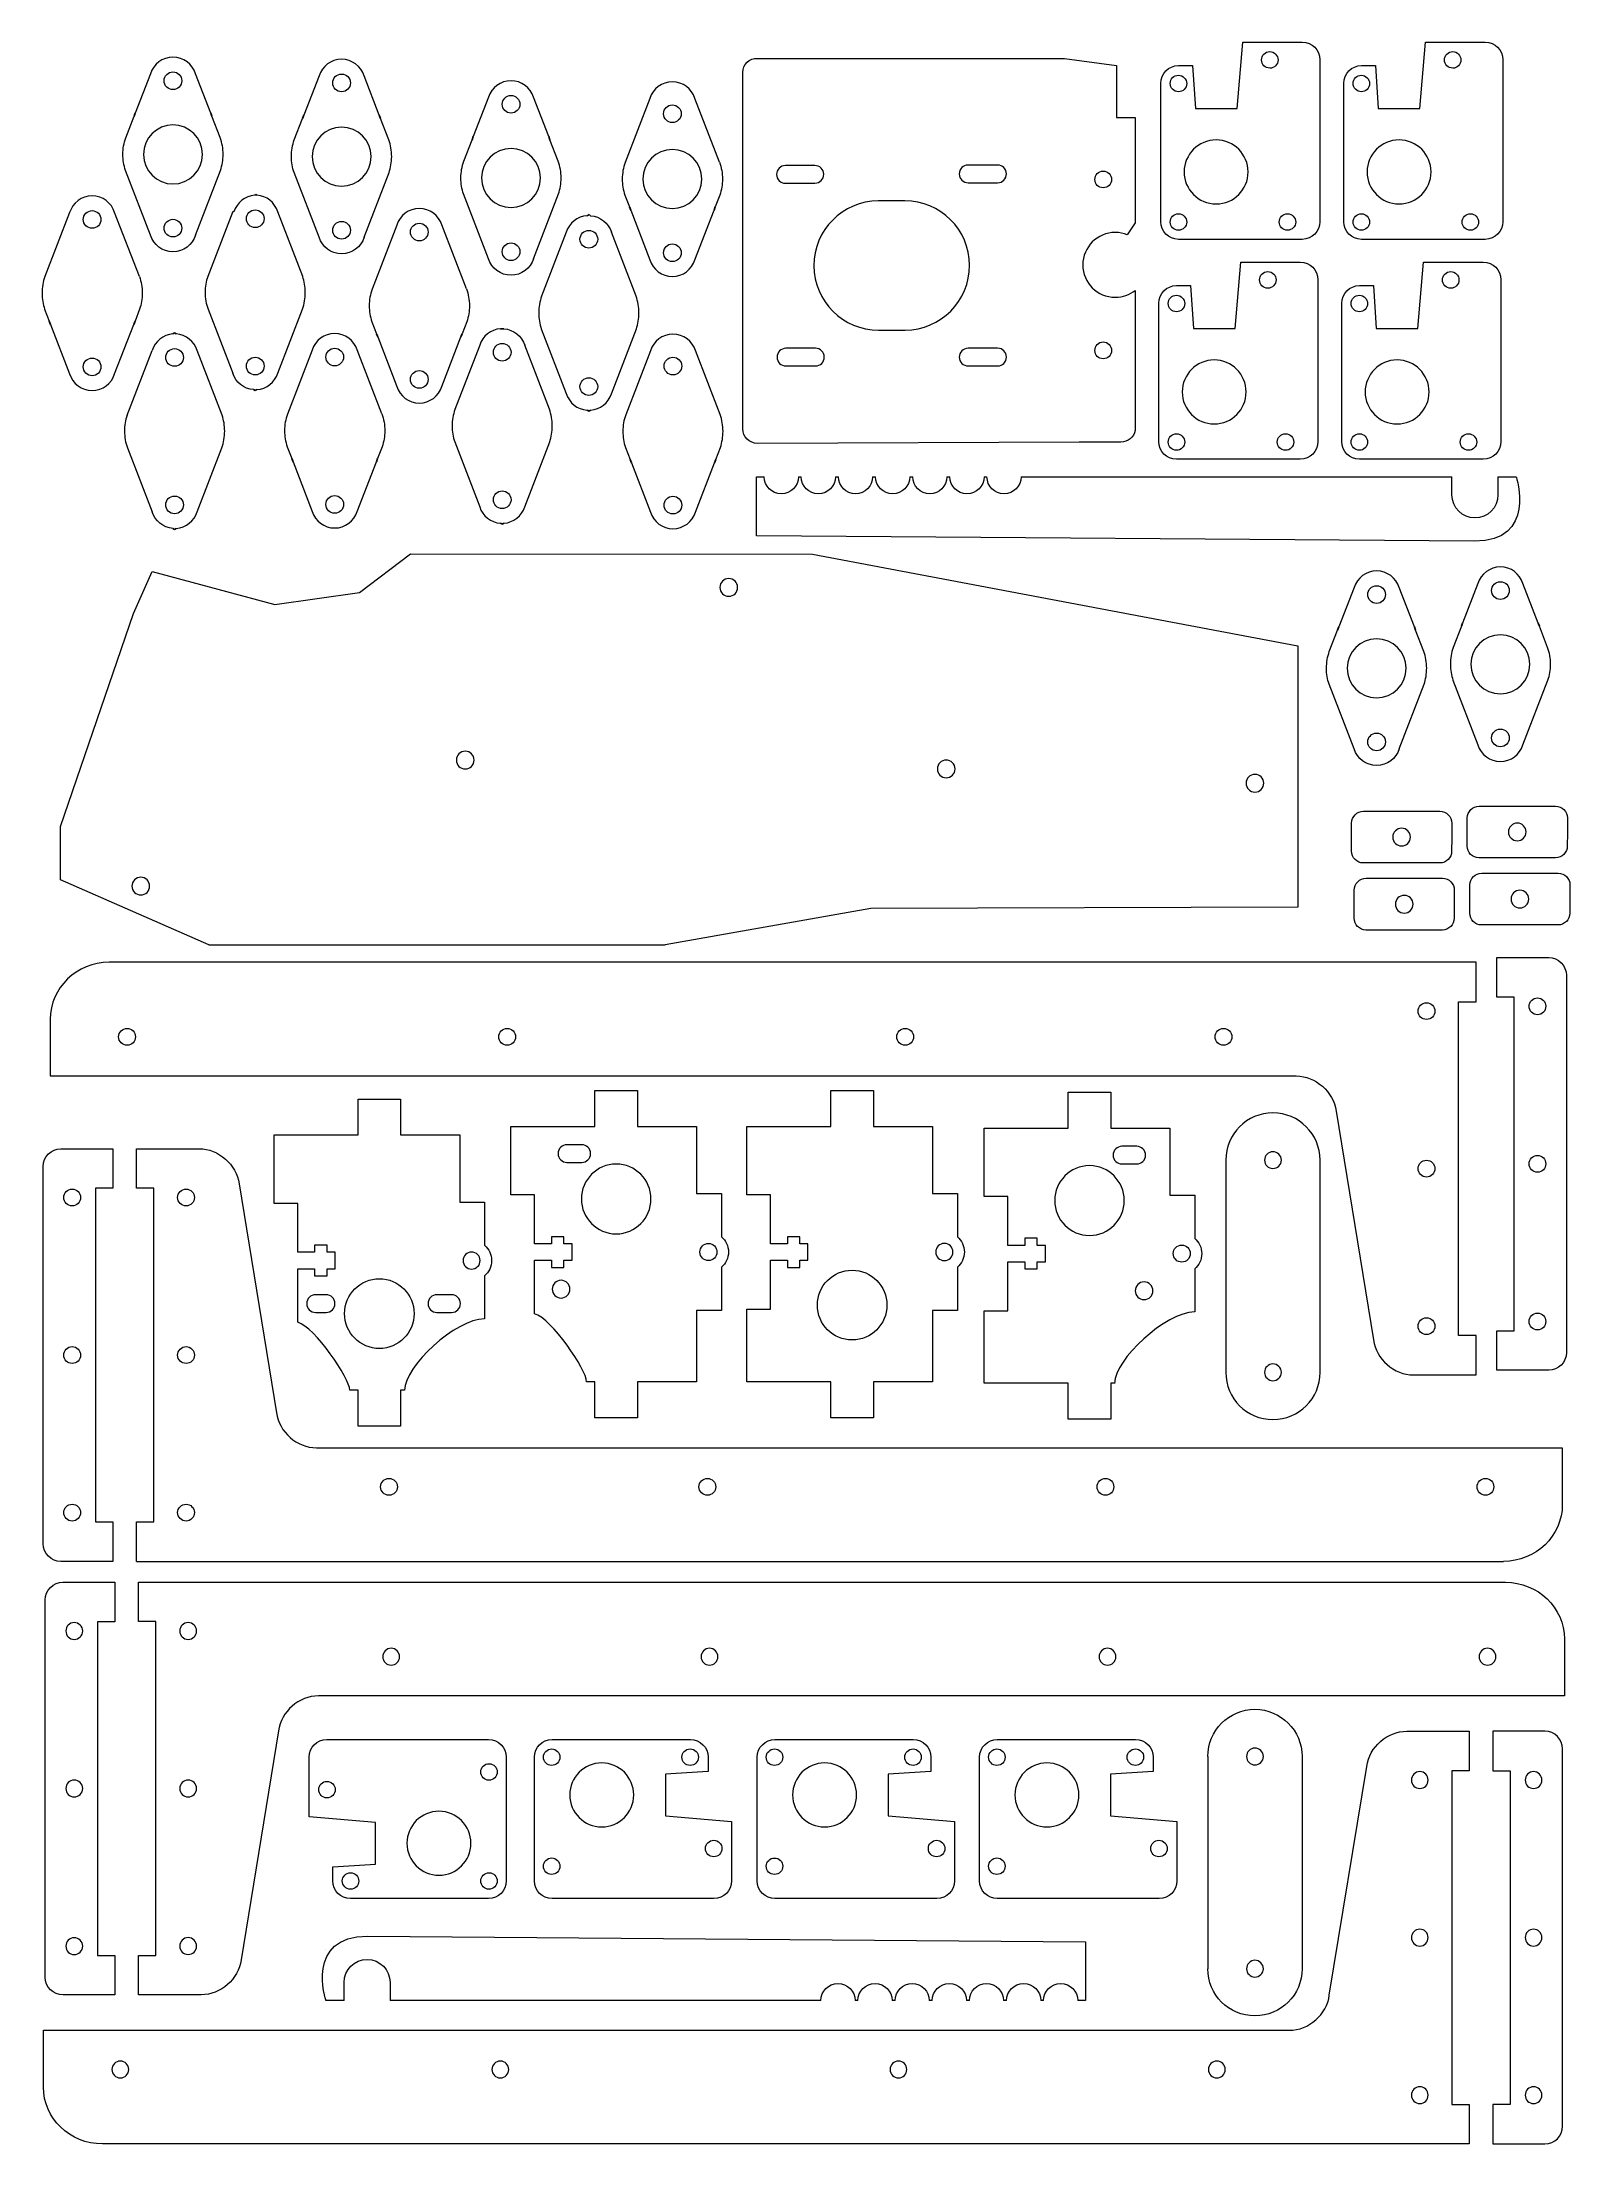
# Model space of a CAD drawing. Header units: inches. Extents: x 645 to 904, y 1204 to 1560.
import ezdxf

# ---------------------------------------------------------------- set-up
doc = ezdxf.new("R2010")
doc.units = ezdxf.units.IN
doc.header["$MEASUREMENT"] = 0
for name, color, linetype in [('Layer 1', 7, 'Continuous'), ('Layer 14', 7, 'Continuous'), ('Layer 18', 7, 'Continuous'), ('Layer 19', 7, 'Continuous'), ('Layer 5', 7, 'Continuous')]:
    doc.layers.add(name, color=color, linetype=linetype)

# ---------------------------------------------------------------- blocks, each defined once
blk = doc.blocks.new('block 4')
at = {"layer": 'Layer 1', "lineweight": 0}
blk.add_open_spline([(850.55, 1268.26), (849.76, 1268.26), (849.13, 1268.9), (849.13, 1269.68), (849.13, 1270.47), (849.76, 1271.11), (850.55, 1271.11), (851.34, 1271.11), (851.98, 1270.47), (851.98, 1269.68), (851.98, 1268.9), (851.34, 1268.26), (850.55, 1268.26)], degree=3, knots=[0, 0, 0, 0, 1, 1, 1, 2, 2, 2, 3, 3, 3, 4, 4, 4, 4], dxfattribs=at)
blk = doc.blocks.new('block 5')
at = {"layer": 'Layer 1', "lineweight": 0}
blk.add_open_spline([(850.55, 1232.26), (849.76, 1232.26), (849.13, 1232.9), (849.13, 1233.68), (849.13, 1234.47), (849.76, 1235.11), (850.55, 1235.11), (851.34, 1235.11), (851.98, 1234.47), (851.98, 1233.68), (851.98, 1232.9), (851.34, 1232.26), (850.55, 1232.26)], degree=3, knots=[0, 0, 0, 0, 1, 1, 1, 2, 2, 2, 3, 3, 3, 4, 4, 4, 4], dxfattribs=at)
blk = doc.blocks.new('block 3')
at = {"layer": 'Layer 1', "lineweight": 0}
blk.add_open_spline([(842.55, 1269.68), (842.55, 1274.1), (846.13, 1277.68), (850.55, 1277.68), (854.97, 1277.68), (858.55, 1274.1), (858.55, 1269.68), (858.55, 1269.68), (858.55, 1233.68), (858.55, 1233.68), (858.55, 1229.27), (854.97, 1225.68), (850.55, 1225.68), (846.13, 1225.68), (842.55, 1229.27), (842.55, 1233.68)], degree=3, knots=[0, 0, 0, 0, 1, 1, 1, 2, 2, 2, 3, 3, 3, 4, 4, 4, 5, 5, 5, 5], dxfattribs=at)
at = {"layer": 'Layer 1'}
for name in ['block 4', 'block 5']:
    blk.add_blockref(name, (0, 0), dxfattribs=at)
blk = doc.blocks.new('block 2')
at = {"layer": 'Layer 1'}
blk.add_blockref('block 3', (0, 0), dxfattribs=at)
blk = doc.blocks.new('block 8')
at = {"layer": 'Layer 1', "lineweight": 0}
blk.add_open_spline([(853.61, 1336.27), (854.39, 1336.27), (855.03, 1335.63), (855.03, 1334.84), (855.03, 1334.05), (854.39, 1333.42), (853.61, 1333.42), (852.82, 1333.42), (852.18, 1334.05), (852.18, 1334.84), (852.18, 1335.63), (852.82, 1336.27), (853.61, 1336.27)], degree=3, knots=[0, 0, 0, 0, 1, 1, 1, 2, 2, 2, 3, 3, 3, 4, 4, 4, 4], dxfattribs=at)
blk = doc.blocks.new('block 9')
at = {"layer": 'Layer 1', "lineweight": 0}
blk.add_open_spline([(853.61, 1372.27), (854.39, 1372.27), (855.03, 1371.63), (855.03, 1370.84), (855.03, 1370.05), (854.39, 1369.42), (853.61, 1369.42), (852.82, 1369.42), (852.18, 1370.05), (852.18, 1370.84), (852.18, 1371.63), (852.82, 1372.27), (853.61, 1372.27)], degree=3, knots=[0, 0, 0, 0, 1, 1, 1, 2, 2, 2, 3, 3, 3, 4, 4, 4, 4], dxfattribs=at)
blk = doc.blocks.new('block 7')
at = {"layer": 'Layer 1', "lineweight": 0}
blk.add_open_spline([(861.6, 1334.84), (861.6, 1330.42), (858.02, 1326.84), (853.6, 1326.84), (849.19, 1326.84), (845.61, 1330.42), (845.61, 1334.84), (845.61, 1334.84), (845.61, 1370.84), (845.61, 1370.84), (845.61, 1375.26), (849.19, 1378.84), (853.6, 1378.84), (858.02, 1378.84), (861.6, 1375.26), (861.6, 1370.84), (861.6, 1370.84), (861.6, 1334.84), (861.6, 1334.84)], degree=3, knots=[0, 0, 0, 0, 1, 1, 1, 2, 2, 2, 3, 3, 3, 4, 4, 4, 5, 5, 5, 6, 6, 6, 6], dxfattribs=at)
at = {"layer": 'Layer 1'}
for name in ['block 9', 'block 8']:
    blk.add_blockref(name, (0, 0), dxfattribs=at)
blk = doc.blocks.new('block 6')
at = {"layer": 'Layer 1'}
blk.add_blockref('block 7', (0, 0), dxfattribs=at)
blk = doc.blocks.new('block 11')
at = {"layer": 'Layer 5', "lineweight": 0}
blk.add_open_spline([(897.83, 1264.26), (897.04, 1264.26), (896.4, 1264.89), (896.4, 1265.68), (896.4, 1266.47), (897.04, 1267.11), (897.83, 1267.11), (898.61, 1267.11), (899.25, 1266.47), (899.25, 1265.68), (899.25, 1264.89), (898.61, 1264.26), (897.83, 1264.26)], degree=3, knots=[0, 0, 0, 0, 1, 1, 1, 2, 2, 2, 3, 3, 3, 4, 4, 4, 4], dxfattribs=at)
blk = doc.blocks.new('block 12')
at = {"layer": 'Layer 5', "lineweight": 0}
blk.add_open_spline([(897.83, 1237.53), (897.04, 1237.53), (896.4, 1238.17), (896.4, 1238.96), (896.4, 1239.74), (897.04, 1240.38), (897.83, 1240.38), (898.61, 1240.38), (899.25, 1239.74), (899.25, 1238.96), (899.25, 1238.17), (898.61, 1237.53), (897.83, 1237.53)], degree=3, knots=[0, 0, 0, 0, 1, 1, 1, 2, 2, 2, 3, 3, 3, 4, 4, 4, 4], dxfattribs=at)
blk = doc.blocks.new('block 13')
at = {"layer": 'Layer 5', "lineweight": 0}
blk.add_open_spline([(897.83, 1210.81), (897.04, 1210.81), (896.4, 1211.45), (896.4, 1212.23), (896.4, 1213.02), (897.04, 1213.66), (897.83, 1213.66), (898.61, 1213.66), (899.25, 1213.02), (899.25, 1212.23), (899.25, 1211.45), (898.61, 1210.81), (897.83, 1210.81)], degree=3, knots=[0, 0, 0, 0, 1, 1, 1, 2, 2, 2, 3, 3, 3, 4, 4, 4, 4], dxfattribs=at)
blk = doc.blocks.new('block 14')
at = {"layer": 'Layer 5', "lineweight": 0}
blk.add_open_spline([(878.51, 1264.26), (877.72, 1264.26), (877.09, 1264.89), (877.09, 1265.68), (877.09, 1266.47), (877.72, 1267.11), (878.51, 1267.11), (879.3, 1267.11), (879.93, 1266.47), (879.93, 1265.68), (879.93, 1264.89), (879.3, 1264.26), (878.51, 1264.26)], degree=3, knots=[0, 0, 0, 0, 1, 1, 1, 2, 2, 2, 3, 3, 3, 4, 4, 4, 4], dxfattribs=at)
blk = doc.blocks.new('block 15')
at = {"layer": 'Layer 5', "lineweight": 0}
blk.add_open_spline([(878.51, 1237.53), (877.72, 1237.53), (877.09, 1238.17), (877.09, 1238.96), (877.09, 1239.74), (877.72, 1240.38), (878.51, 1240.38), (879.3, 1240.38), (879.93, 1239.74), (879.93, 1238.96), (879.93, 1238.17), (879.3, 1237.53), (878.51, 1237.53)], degree=3, knots=[0, 0, 0, 0, 1, 1, 1, 2, 2, 2, 3, 3, 3, 4, 4, 4, 4], dxfattribs=at)
blk = doc.blocks.new('block 16')
at = {"layer": 'Layer 5', "lineweight": 0}
blk.add_open_spline([(878.51, 1210.81), (877.72, 1210.81), (877.09, 1211.45), (877.09, 1212.23), (877.09, 1213.02), (877.72, 1213.66), (878.51, 1213.66), (879.3, 1213.66), (879.93, 1213.02), (879.93, 1212.23), (879.93, 1211.45), (879.3, 1210.81), (878.51, 1210.81)], degree=3, knots=[0, 0, 0, 0, 1, 1, 1, 2, 2, 2, 3, 3, 3, 4, 4, 4, 4], dxfattribs=at)
blk = doc.blocks.new('block 17')
at = {"layer": 'Layer 5', "lineweight": 0}
blk.add_open_spline([(658.06, 1215.17), (657.27, 1215.17), (656.63, 1215.81), (656.63, 1216.6), (656.63, 1217.38), (657.27, 1218.02), (658.06, 1218.02), (658.84, 1218.02), (659.48, 1217.38), (659.48, 1216.6), (659.48, 1215.81), (658.84, 1215.17), (658.06, 1215.17)], degree=3, knots=[0, 0, 0, 0, 1, 1, 1, 2, 2, 2, 3, 3, 3, 4, 4, 4, 4], dxfattribs=at)
blk = doc.blocks.new('block 18')
at = {"layer": 'Layer 5', "lineweight": 0}
blk.add_open_spline([(722.53, 1215.17), (721.74, 1215.17), (721.1, 1215.81), (721.1, 1216.6), (721.1, 1217.38), (721.74, 1218.02), (722.53, 1218.02), (723.32, 1218.02), (723.95, 1217.38), (723.95, 1216.6), (723.95, 1215.81), (723.32, 1215.17), (722.53, 1215.17)], degree=3, knots=[0, 0, 0, 0, 1, 1, 1, 2, 2, 2, 3, 3, 3, 4, 4, 4, 4], dxfattribs=at)
blk = doc.blocks.new('block 19')
at = {"layer": 'Layer 5', "lineweight": 0}
blk.add_open_spline([(844.07, 1215.17), (843.28, 1215.17), (842.65, 1215.81), (842.65, 1216.6), (842.65, 1217.38), (843.28, 1218.02), (844.07, 1218.02), (844.86, 1218.02), (845.5, 1217.38), (845.5, 1216.6), (845.5, 1215.81), (844.86, 1215.17), (844.07, 1215.17)], degree=3, knots=[0, 0, 0, 0, 1, 1, 1, 2, 2, 2, 3, 3, 3, 4, 4, 4, 4], dxfattribs=at)
blk = doc.blocks.new('block 20')
at = {"layer": 'Layer 5', "lineweight": 0}
blk.add_open_spline([(790.06, 1215.17), (789.28, 1215.17), (788.64, 1215.81), (788.64, 1216.6), (788.64, 1217.38), (789.28, 1218.02), (790.06, 1218.02), (790.85, 1218.02), (791.49, 1217.38), (791.49, 1216.6), (791.49, 1215.81), (790.85, 1215.17), (790.06, 1215.17)], degree=3, knots=[0, 0, 0, 0, 1, 1, 1, 2, 2, 2, 3, 3, 3, 4, 4, 4, 4], dxfattribs=at)
blk = doc.blocks.new('block 10')
at = {"layer": 'Layer 5', "lineweight": 0}
for points, knots in [([(886.92, 1210.66), (886.92, 1210.66), (883.97, 1210.66), (883.97, 1210.66), (883.97, 1210.66), (883.97, 1267.26), (883.97, 1267.26), (883.97, 1267.26), (886.92, 1267.26), (886.92, 1267.26), (886.92, 1267.26), (886.92, 1273.96), (886.92, 1273.96), (886.92, 1273.96), (886.92, 1273.96), (886.92, 1273.96), (886.92, 1273.96), (876.3, 1273.96), (876.3, 1273.96), (873, 1273.96), (869.95, 1271.28), (869.52, 1268.01), (869.52, 1268.01), (863.17, 1229.19), (863.17, 1229.19), (862.74, 1225.92), (859.69, 1223.24), (856.39, 1223.24), (856.39, 1223.24), (848.79, 1223.24), (848.79, 1223.24), (848.79, 1223.24), (645.01, 1223.24), (645.01, 1223.24), (645.01, 1223.24), (645.01, 1218.9), (645.01, 1213.6), (645.01, 1208.3), (649.51, 1203.96), (655.01, 1203.96), (655.01, 1203.96), (886.92, 1203.96), (886.92, 1203.96), (886.92, 1203.96), (886.92, 1210.66), (886.92, 1210.66)], [0, 0, 0, 0, 1, 1, 1, 2, 2, 2, 3, 3, 3, 4, 4, 4, 5, 5, 5, 6, 6, 6, 7, 7, 7, 8, 8, 8, 9, 9, 9, 10, 10, 10, 11, 11, 11, 12, 12, 12, 13, 13, 13, 14, 14, 14, 15, 15, 15, 15]), ([(902.74, 1206.96), (902.74, 1205.31), (901.39, 1203.96), (899.74, 1203.96), (899.74, 1203.96), (890.92, 1203.96), (890.92, 1203.96), (890.92, 1203.96), (890.92, 1210.66), (890.92, 1210.66), (890.92, 1210.66), (893.87, 1210.66), (893.87, 1210.66), (893.87, 1210.66), (893.87, 1267.26), (893.87, 1267.26), (893.87, 1267.26), (890.92, 1267.26), (890.92, 1267.26), (890.92, 1267.26), (890.92, 1273.96), (890.92, 1273.96), (890.92, 1273.96), (893.83, 1273.96), (893.83, 1273.96), (893.83, 1273.96), (899.74, 1273.96), (899.74, 1273.96), (901.39, 1273.96), (902.74, 1272.61), (902.74, 1270.96), (902.74, 1270.96), (902.74, 1206.96), (902.74, 1206.96)], [0, 0, 0, 0, 1, 1, 1, 2, 2, 2, 3, 3, 3, 4, 4, 4, 5, 5, 5, 6, 6, 6, 7, 7, 7, 8, 8, 8, 9, 9, 9, 10, 10, 10, 11, 11, 11, 11])]:
    blk.add_open_spline(points, degree=3, knots=knots, dxfattribs=at)
at = {"layer": 'Layer 5'}
for name in ['block 14', 'block 11', 'block 15', 'block 12', 'block 17', 'block 18', 'block 20', 'block 19', 'block 16', 'block 13']:
    blk.add_blockref(name, (0, 0), dxfattribs=at)
blk = doc.blocks.new('block 21')
at = {"layer": 'Layer 5', "lineweight": 0}
blk.add_open_spline([(650.24, 1238.94), (651.03, 1238.94), (651.67, 1238.3), (651.67, 1237.52), (651.67, 1236.73), (651.03, 1236.09), (650.24, 1236.09), (649.45, 1236.09), (648.82, 1236.73), (648.82, 1237.52), (648.82, 1238.3), (649.45, 1238.94), (650.24, 1238.94)], degree=3, knots=[0, 0, 0, 0, 1, 1, 1, 2, 2, 2, 3, 3, 3, 4, 4, 4, 4], dxfattribs=at)
blk = doc.blocks.new('block 22')
at = {"layer": 'Layer 5', "lineweight": 0}
blk.add_open_spline([(650.24, 1265.67), (651.03, 1265.67), (651.67, 1265.03), (651.67, 1264.24), (651.67, 1263.45), (651.03, 1262.82), (650.24, 1262.82), (649.45, 1262.82), (648.82, 1263.45), (648.82, 1264.24), (648.82, 1265.03), (649.45, 1265.67), (650.24, 1265.67)], degree=3, knots=[0, 0, 0, 0, 1, 1, 1, 2, 2, 2, 3, 3, 3, 4, 4, 4, 4], dxfattribs=at)
blk = doc.blocks.new('block 23')
at = {"layer": 'Layer 5', "lineweight": 0}
blk.add_open_spline([(650.24, 1292.39), (651.03, 1292.39), (651.67, 1291.75), (651.67, 1290.97), (651.67, 1290.18), (651.03, 1289.54), (650.24, 1289.54), (649.45, 1289.54), (648.82, 1290.18), (648.82, 1290.97), (648.82, 1291.75), (649.45, 1292.39), (650.24, 1292.39)], degree=3, knots=[0, 0, 0, 0, 1, 1, 1, 2, 2, 2, 3, 3, 3, 4, 4, 4, 4], dxfattribs=at)
blk = doc.blocks.new('block 24')
at = {"layer": 'Layer 5', "lineweight": 0}
blk.add_open_spline([(669.56, 1238.95), (670.34, 1238.95), (670.98, 1238.31), (670.98, 1237.52), (670.98, 1236.73), (670.34, 1236.1), (669.56, 1236.1), (668.77, 1236.1), (668.13, 1236.73), (668.13, 1237.52), (668.13, 1238.31), (668.77, 1238.95), (669.56, 1238.95)], degree=3, knots=[0, 0, 0, 0, 1, 1, 1, 2, 2, 2, 3, 3, 3, 4, 4, 4, 4], dxfattribs=at)
blk = doc.blocks.new('block 25')
at = {"layer": 'Layer 5', "lineweight": 0}
blk.add_open_spline([(669.56, 1265.67), (670.34, 1265.67), (670.98, 1265.03), (670.98, 1264.25), (670.98, 1263.46), (670.34, 1262.82), (669.56, 1262.82), (668.77, 1262.82), (668.13, 1263.46), (668.13, 1264.25), (668.13, 1265.03), (668.77, 1265.67), (669.56, 1265.67)], degree=3, knots=[0, 0, 0, 0, 1, 1, 1, 2, 2, 2, 3, 3, 3, 4, 4, 4, 4], dxfattribs=at)
blk = doc.blocks.new('block 26')
at = {"layer": 'Layer 5', "lineweight": 0}
blk.add_open_spline([(669.56, 1292.39), (670.34, 1292.39), (670.98, 1291.76), (670.98, 1290.97), (670.98, 1290.18), (670.34, 1289.55), (669.56, 1289.55), (668.77, 1289.55), (668.13, 1290.18), (668.13, 1290.97), (668.13, 1291.76), (668.77, 1292.39), (669.56, 1292.39)], degree=3, knots=[0, 0, 0, 0, 1, 1, 1, 2, 2, 2, 3, 3, 3, 4, 4, 4, 4], dxfattribs=at)
blk = doc.blocks.new('block 27')
at = {"layer": 'Layer 5', "lineweight": 0}
blk.add_open_spline([(890.01, 1288.03), (890.8, 1288.03), (891.44, 1287.39), (891.44, 1286.61), (891.44, 1285.82), (890.8, 1285.18), (890.01, 1285.18), (889.22, 1285.18), (888.59, 1285.82), (888.59, 1286.61), (888.59, 1287.39), (889.22, 1288.03), (890.01, 1288.03)], degree=3, knots=[0, 0, 0, 0, 1, 1, 1, 2, 2, 2, 3, 3, 3, 4, 4, 4, 4], dxfattribs=at)
blk = doc.blocks.new('block 28')
at = {"layer": 'Layer 5', "lineweight": 0}
blk.add_open_spline([(825.54, 1288.03), (826.33, 1288.03), (826.96, 1287.39), (826.96, 1286.61), (826.96, 1285.82), (826.33, 1285.18), (825.54, 1285.18), (824.75, 1285.18), (824.11, 1285.82), (824.11, 1286.61), (824.11, 1287.39), (824.75, 1288.03), (825.54, 1288.03)], degree=3, knots=[0, 0, 0, 0, 1, 1, 1, 2, 2, 2, 3, 3, 3, 4, 4, 4, 4], dxfattribs=at)
blk = doc.blocks.new('block 29')
at = {"layer": 'Layer 5', "lineweight": 0}
blk.add_open_spline([(703.99, 1288.03), (704.78, 1288.03), (705.42, 1287.39), (705.42, 1286.61), (705.42, 1285.82), (704.78, 1285.18), (703.99, 1285.18), (703.21, 1285.18), (702.57, 1285.82), (702.57, 1286.61), (702.57, 1287.39), (703.21, 1288.03), (703.99, 1288.03)], degree=3, knots=[0, 0, 0, 0, 1, 1, 1, 2, 2, 2, 3, 3, 3, 4, 4, 4, 4], dxfattribs=at)
blk = doc.blocks.new('block 30')
at = {"layer": 'Layer 5', "lineweight": 0}
blk.add_open_spline([(758, 1288.03), (758.79, 1288.03), (759.43, 1287.39), (759.43, 1286.61), (759.43, 1285.82), (758.79, 1285.18), (758, 1285.18), (757.22, 1285.18), (756.58, 1285.82), (756.58, 1286.61), (756.58, 1287.39), (757.22, 1288.03), (758, 1288.03)], degree=3, knots=[0, 0, 0, 0, 1, 1, 1, 2, 2, 2, 3, 3, 3, 4, 4, 4, 4], dxfattribs=at)
blk = doc.blocks.new('block 35')
at = {"layer": 'Layer 14', "lineweight": 0}
blk.add_open_spline([(649.89, 1363.07), (650.68, 1363.07), (651.31, 1363.71), (651.31, 1364.5), (651.31, 1365.28), (650.68, 1365.92), (649.89, 1365.92), (649.1, 1365.92), (648.46, 1365.28), (648.46, 1364.5), (648.46, 1363.71), (649.1, 1363.07), (649.89, 1363.07)], degree=3, knots=[0, 0, 0, 0, 1, 1, 1, 2, 2, 2, 3, 3, 3, 4, 4, 4, 4], dxfattribs=at)
blk = doc.blocks.new('block 36')
at = {"layer": 'Layer 14', "lineweight": 0}
blk.add_open_spline([(649.89, 1336.35), (650.68, 1336.35), (651.31, 1336.98), (651.31, 1337.77), (651.31, 1338.56), (650.68, 1339.2), (649.89, 1339.2), (649.1, 1339.2), (648.46, 1338.56), (648.46, 1337.77), (648.46, 1336.98), (649.1, 1336.35), (649.89, 1336.35)], degree=3, knots=[0, 0, 0, 0, 1, 1, 1, 2, 2, 2, 3, 3, 3, 4, 4, 4, 4], dxfattribs=at)
blk = doc.blocks.new('block 37')
at = {"layer": 'Layer 14', "lineweight": 0}
blk.add_open_spline([(649.89, 1309.62), (650.68, 1309.62), (651.31, 1310.26), (651.31, 1311.05), (651.31, 1311.83), (650.68, 1312.47), (649.89, 1312.47), (649.1, 1312.47), (648.46, 1311.83), (648.46, 1311.05), (648.46, 1310.26), (649.1, 1309.62), (649.89, 1309.62)], degree=3, knots=[0, 0, 0, 0, 1, 1, 1, 2, 2, 2, 3, 3, 3, 4, 4, 4, 4], dxfattribs=at)
blk = doc.blocks.new('block 38')
at = {"layer": 'Layer 14', "lineweight": 0}
blk.add_open_spline([(669.2, 1363.07), (669.99, 1363.07), (670.63, 1363.71), (670.63, 1364.5), (670.63, 1365.28), (669.99, 1365.92), (669.2, 1365.92), (668.42, 1365.92), (667.78, 1365.28), (667.78, 1364.5), (667.78, 1363.71), (668.42, 1363.07), (669.2, 1363.07)], degree=3, knots=[0, 0, 0, 0, 1, 1, 1, 2, 2, 2, 3, 3, 3, 4, 4, 4, 4], dxfattribs=at)
blk = doc.blocks.new('block 39')
at = {"layer": 'Layer 14', "lineweight": 0}
blk.add_open_spline([(669.2, 1336.35), (669.99, 1336.35), (670.63, 1336.98), (670.63, 1337.77), (670.63, 1338.56), (669.99, 1339.2), (669.2, 1339.2), (668.42, 1339.2), (667.78, 1338.56), (667.78, 1337.77), (667.78, 1336.98), (668.42, 1336.35), (669.2, 1336.35)], degree=3, knots=[0, 0, 0, 0, 1, 1, 1, 2, 2, 2, 3, 3, 3, 4, 4, 4, 4], dxfattribs=at)
blk = doc.blocks.new('block 40')
at = {"layer": 'Layer 14', "lineweight": 0}
blk.add_open_spline([(669.2, 1309.62), (669.99, 1309.62), (670.63, 1310.26), (670.63, 1311.05), (670.63, 1311.83), (669.99, 1312.47), (669.2, 1312.47), (668.42, 1312.47), (667.78, 1311.83), (667.78, 1311.05), (667.78, 1310.26), (668.42, 1309.62), (669.2, 1309.62)], degree=3, knots=[0, 0, 0, 0, 1, 1, 1, 2, 2, 2, 3, 3, 3, 4, 4, 4, 4], dxfattribs=at)
blk = doc.blocks.new('block 41')
at = {"layer": 'Layer 14', "lineweight": 0}
blk.add_open_spline([(889.66, 1313.99), (890.44, 1313.99), (891.08, 1314.62), (891.08, 1315.41), (891.08, 1316.2), (890.44, 1316.84), (889.66, 1316.84), (888.87, 1316.84), (888.23, 1316.2), (888.23, 1315.41), (888.23, 1314.62), (888.87, 1313.99), (889.66, 1313.99)], degree=3, knots=[0, 0, 0, 0, 1, 1, 1, 2, 2, 2, 3, 3, 3, 4, 4, 4, 4], dxfattribs=at)
blk = doc.blocks.new('block 42')
at = {"layer": 'Layer 14', "lineweight": 0}
blk.add_open_spline([(825.19, 1313.99), (825.97, 1313.99), (826.61, 1314.62), (826.61, 1315.41), (826.61, 1316.2), (825.97, 1316.84), (825.19, 1316.84), (824.4, 1316.84), (823.76, 1316.2), (823.76, 1315.41), (823.76, 1314.62), (824.4, 1313.99), (825.19, 1313.99)], degree=3, knots=[0, 0, 0, 0, 1, 1, 1, 2, 2, 2, 3, 3, 3, 4, 4, 4, 4], dxfattribs=at)
blk = doc.blocks.new('block 43')
at = {"layer": 'Layer 14', "lineweight": 0}
blk.add_open_spline([(703.64, 1313.99), (704.43, 1313.99), (705.07, 1314.62), (705.07, 1315.41), (705.07, 1316.2), (704.43, 1316.84), (703.64, 1316.84), (702.85, 1316.84), (702.22, 1316.2), (702.22, 1315.41), (702.22, 1314.62), (702.85, 1313.99), (703.64, 1313.99)], degree=3, knots=[0, 0, 0, 0, 1, 1, 1, 2, 2, 2, 3, 3, 3, 4, 4, 4, 4], dxfattribs=at)
blk = doc.blocks.new('block 44')
at = {"layer": 'Layer 14', "lineweight": 0}
blk.add_open_spline([(757.65, 1313.99), (758.44, 1313.99), (759.08, 1314.62), (759.08, 1315.41), (759.08, 1316.2), (758.44, 1316.84), (757.65, 1316.84), (756.86, 1316.84), (756.23, 1316.2), (756.23, 1315.41), (756.23, 1314.62), (756.86, 1313.99), (757.65, 1313.99)], degree=3, knots=[0, 0, 0, 0, 1, 1, 1, 2, 2, 2, 3, 3, 3, 4, 4, 4, 4], dxfattribs=at)
blk = doc.blocks.new('block 34')
at = {"layer": 'Layer 14', "lineweight": 0}
for points, knots in [([(644.97, 1305.77), (644.97, 1304.12), (646.32, 1302.77), (647.97, 1302.77), (647.97, 1302.77), (656.8, 1302.77), (656.8, 1302.77), (656.8, 1302.77), (656.8, 1309.47), (656.8, 1309.47), (656.8, 1309.47), (653.85, 1309.47), (653.85, 1309.47), (653.85, 1309.47), (653.85, 1366.07), (653.85, 1366.07), (653.85, 1366.07), (656.8, 1366.07), (656.8, 1366.07), (656.8, 1366.07), (656.8, 1372.77), (656.8, 1372.77), (656.8, 1372.77), (653.89, 1372.77), (653.89, 1372.77), (653.89, 1372.77), (647.97, 1372.77), (647.97, 1372.77), (646.32, 1372.77), (644.97, 1371.42), (644.97, 1369.77), (644.97, 1369.77), (644.97, 1305.77), (644.97, 1305.77)], [0, 0, 0, 0, 1, 1, 1, 2, 2, 2, 3, 3, 3, 4, 4, 4, 5, 5, 5, 6, 6, 6, 7, 7, 7, 8, 8, 8, 9, 9, 9, 10, 10, 10, 11, 11, 11, 11]), ([(660.79, 1302.77), (660.79, 1302.77), (660.79, 1309.47), (660.79, 1309.47), (660.79, 1309.47), (663.75, 1309.47), (663.75, 1309.47), (663.75, 1309.47), (663.75, 1366.07), (663.75, 1366.07), (663.75, 1366.07), (660.79, 1366.07), (660.79, 1366.07), (660.79, 1366.07), (660.79, 1372.77), (660.79, 1372.77), (660.79, 1372.77), (660.8, 1372.77), (660.8, 1372.77), (660.8, 1372.77), (671.41, 1372.77), (671.41, 1372.77), (674.71, 1372.77), (677.76, 1370.09), (678.19, 1366.82), (678.19, 1366.82), (684.54, 1328), (684.54, 1328), (684.97, 1324.73), (688.02, 1322.05), (691.32, 1322.05), (691.32, 1322.05), (698.93, 1322.05), (698.93, 1322.05), (698.93, 1322.05), (902.7, 1322.05), (902.7, 1322.05), (902.7, 1322.05), (902.7, 1317.72), (902.7, 1312.41), (902.7, 1307.11), (898.2, 1302.77), (892.7, 1302.77)], [0, 0, 0, 0, 1, 1, 1, 2, 2, 2, 3, 3, 3, 4, 4, 4, 5, 5, 5, 6, 6, 6, 7, 7, 7, 8, 8, 8, 9, 9, 9, 10, 10, 10, 11, 11, 11, 12, 12, 12, 13, 13, 13, 14, 14, 14, 14])]:
    blk.add_open_spline(points, degree=3, knots=knots, dxfattribs=at)
at = {"layer": 'Layer 14'}
for name in ['block 35', 'block 38', 'block 36', 'block 39', 'block 43', 'block 44', 'block 42', 'block 41', 'block 37', 'block 40']:
    blk.add_blockref(name, (0, 0), dxfattribs=at)
blk = doc.blocks.new('block 46')
at = {"layer": 'Layer 14', "lineweight": 0}
blk.add_open_spline([(898.48, 1344.9), (897.69, 1344.9), (897.05, 1344.26), (897.05, 1343.48), (897.05, 1342.69), (897.69, 1342.05), (898.48, 1342.05), (899.26, 1342.05), (899.9, 1342.69), (899.9, 1343.48), (899.9, 1344.26), (899.26, 1344.9), (898.48, 1344.9)], degree=3, knots=[0, 0, 0, 0, 1, 1, 1, 2, 2, 2, 3, 3, 3, 4, 4, 4, 4], dxfattribs=at)
blk = doc.blocks.new('block 47')
at = {"layer": 'Layer 14', "lineweight": 0}
blk.add_open_spline([(898.48, 1371.63), (897.69, 1371.63), (897.05, 1370.99), (897.05, 1370.2), (897.05, 1369.41), (897.69, 1368.78), (898.48, 1368.78), (899.26, 1368.78), (899.9, 1369.41), (899.9, 1370.2), (899.9, 1370.99), (899.26, 1371.63), (898.48, 1371.63)], degree=3, knots=[0, 0, 0, 0, 1, 1, 1, 2, 2, 2, 3, 3, 3, 4, 4, 4, 4], dxfattribs=at)
blk = doc.blocks.new('block 48')
at = {"layer": 'Layer 14', "lineweight": 0}
blk.add_open_spline([(898.48, 1398.35), (897.69, 1398.35), (897.05, 1397.71), (897.05, 1396.93), (897.05, 1396.14), (897.69, 1395.5), (898.48, 1395.5), (899.26, 1395.5), (899.9, 1396.14), (899.9, 1396.93), (899.9, 1397.71), (899.26, 1398.35), (898.48, 1398.35)], degree=3, knots=[0, 0, 0, 0, 1, 1, 1, 2, 2, 2, 3, 3, 3, 4, 4, 4, 4], dxfattribs=at)
blk = doc.blocks.new('block 49')
at = {"layer": 'Layer 14', "lineweight": 0}
blk.add_open_spline([(879.65, 1344.1), (878.87, 1344.1), (878.23, 1343.46), (878.23, 1342.67), (878.23, 1341.88), (878.87, 1341.25), (879.65, 1341.25), (880.44, 1341.25), (881.08, 1341.88), (881.08, 1342.67), (881.08, 1343.46), (880.44, 1344.1), (879.65, 1344.1)], degree=3, knots=[0, 0, 0, 0, 1, 1, 1, 2, 2, 2, 3, 3, 3, 4, 4, 4, 4], dxfattribs=at)
blk = doc.blocks.new('block 50')
at = {"layer": 'Layer 14', "lineweight": 0}
blk.add_open_spline([(879.65, 1370.82), (878.87, 1370.82), (878.23, 1370.18), (878.23, 1369.4), (878.23, 1368.61), (878.87, 1367.97), (879.65, 1367.97), (880.44, 1367.97), (881.08, 1368.61), (881.08, 1369.4), (881.08, 1370.18), (880.44, 1370.82), (879.65, 1370.82)], degree=3, knots=[0, 0, 0, 0, 1, 1, 1, 2, 2, 2, 3, 3, 3, 4, 4, 4, 4], dxfattribs=at)
blk = doc.blocks.new('block 51')
at = {"layer": 'Layer 14', "lineweight": 0}
blk.add_open_spline([(879.65, 1397.54), (878.87, 1397.54), (878.23, 1396.91), (878.23, 1396.12), (878.23, 1395.33), (878.87, 1394.7), (879.65, 1394.7), (880.44, 1394.7), (881.08, 1395.33), (881.08, 1396.12), (881.08, 1396.91), (880.44, 1397.54), (879.65, 1397.54)], degree=3, knots=[0, 0, 0, 0, 1, 1, 1, 2, 2, 2, 3, 3, 3, 4, 4, 4, 4], dxfattribs=at)
blk = doc.blocks.new('block 52')
at = {"layer": 'Layer 14', "lineweight": 0}
blk.add_open_spline([(659.2, 1393.18), (658.41, 1393.18), (657.77, 1392.54), (657.77, 1391.76), (657.77, 1390.97), (658.41, 1390.33), (659.2, 1390.33), (659.99, 1390.33), (660.62, 1390.97), (660.62, 1391.76), (660.62, 1392.54), (659.99, 1393.18), (659.2, 1393.18)], degree=3, knots=[0, 0, 0, 0, 1, 1, 1, 2, 2, 2, 3, 3, 3, 4, 4, 4, 4], dxfattribs=at)
blk = doc.blocks.new('block 53')
at = {"layer": 'Layer 14', "lineweight": 0}
blk.add_open_spline([(723.67, 1393.18), (722.89, 1393.18), (722.25, 1392.54), (722.25, 1391.76), (722.25, 1390.97), (722.89, 1390.33), (723.67, 1390.33), (724.46, 1390.33), (725.1, 1390.97), (725.1, 1391.76), (725.1, 1392.54), (724.46, 1393.18), (723.67, 1393.18)], degree=3, knots=[0, 0, 0, 0, 1, 1, 1, 2, 2, 2, 3, 3, 3, 4, 4, 4, 4], dxfattribs=at)
blk = doc.blocks.new('block 54')
at = {"layer": 'Layer 14', "lineweight": 0}
blk.add_open_spline([(845.21, 1393.18), (844.43, 1393.18), (843.79, 1392.54), (843.79, 1391.76), (843.79, 1390.97), (844.43, 1390.33), (845.21, 1390.33), (846, 1390.33), (846.64, 1390.97), (846.64, 1391.76), (846.64, 1392.54), (846, 1393.18), (845.21, 1393.18)], degree=3, knots=[0, 0, 0, 0, 1, 1, 1, 2, 2, 2, 3, 3, 3, 4, 4, 4, 4], dxfattribs=at)
blk = doc.blocks.new('block 55')
at = {"layer": 'Layer 14', "lineweight": 0}
blk.add_open_spline([(791.21, 1393.18), (790.42, 1393.18), (789.78, 1392.54), (789.78, 1391.76), (789.78, 1390.97), (790.42, 1390.33), (791.21, 1390.33), (791.99, 1390.33), (792.63, 1390.97), (792.63, 1391.76), (792.63, 1392.54), (791.99, 1393.18), (791.21, 1393.18)], degree=3, knots=[0, 0, 0, 0, 1, 1, 1, 2, 2, 2, 3, 3, 3, 4, 4, 4, 4], dxfattribs=at)
blk = doc.blocks.new('block 45')
at = {"layer": 'Layer 14', "lineweight": 0}
for points, knots in [([(903.39, 1402.2), (903.39, 1403.85), (902.04, 1405.2), (900.39, 1405.2), (900.39, 1405.2), (891.57, 1405.2), (891.57, 1405.2), (891.57, 1405.2), (891.57, 1398.5), (891.57, 1398.5), (891.57, 1398.5), (894.52, 1398.5), (894.52, 1398.5), (894.52, 1398.5), (894.52, 1341.9), (894.52, 1341.9), (894.52, 1341.9), (891.57, 1341.9), (891.57, 1341.9), (891.57, 1341.9), (891.57, 1335.2), (891.57, 1335.2), (891.57, 1335.2), (894.48, 1335.2), (894.48, 1335.2), (894.48, 1335.2), (900.39, 1335.2), (900.39, 1335.2), (902.04, 1335.2), (903.39, 1336.55), (903.39, 1338.2), (903.39, 1338.2), (903.39, 1402.2), (903.39, 1402.2)], [0, 0, 0, 0, 1, 1, 1, 2, 2, 2, 3, 3, 3, 4, 4, 4, 5, 5, 5, 6, 6, 6, 7, 7, 7, 8, 8, 8, 9, 9, 9, 10, 10, 10, 11, 11, 11, 11]), ([(888.06, 1397.69), (888.06, 1397.69), (885.11, 1397.69), (885.11, 1397.69), (885.11, 1397.69), (885.11, 1341.09), (885.11, 1341.09), (885.11, 1341.09), (888.06, 1341.09), (888.06, 1341.09), (888.06, 1341.09), (888.06, 1334.39), (888.06, 1334.39), (888.06, 1334.39), (888.06, 1334.4), (888.06, 1334.4), (888.06, 1334.4), (877.44, 1334.4), (877.44, 1334.4), (874.14, 1334.4), (871.09, 1337.07), (870.67, 1340.35), (870.67, 1340.35), (864.31, 1379.16), (864.31, 1379.16), (863.89, 1382.44), (860.84, 1385.11), (857.54, 1385.11), (857.54, 1385.11), (849.93, 1385.11), (849.93, 1385.11), (849.93, 1385.11), (646.16, 1385.11), (646.16, 1385.11), (646.16, 1385.11), (646.16, 1389.45), (646.16, 1394.75), (646.16, 1400.06), (650.66, 1404.39), (656.16, 1404.39), (656.16, 1404.39), (888.06, 1404.39), (888.06, 1404.39), (888.06, 1404.39), (888.06, 1397.69), (888.06, 1397.69)], [0, 0, 0, 0, 1, 1, 1, 2, 2, 2, 3, 3, 3, 4, 4, 4, 5, 5, 5, 6, 6, 6, 7, 7, 7, 8, 8, 8, 9, 9, 9, 10, 10, 10, 11, 11, 11, 12, 12, 12, 13, 13, 13, 14, 14, 14, 15, 15, 15, 15])]:
    blk.add_open_spline(points, degree=3, knots=knots, dxfattribs=at)
at = {"layer": 'Layer 14'}
for name in ['block 48', 'block 51', 'block 52', 'block 53', 'block 55', 'block 54', 'block 50', 'block 47', 'block 46', 'block 49']:
    blk.add_blockref(name, (0, 0), dxfattribs=at)
blk = doc.blocks.new('block 57')
at = {"layer": 'Layer 18', "lineweight": 0}
for points, knots in [([(840.44, 1549.24), (840.44, 1549.24), (839.97, 1556.49), (839.97, 1556.49), (839.97, 1556.49), (837.57, 1556.49), (837.57, 1556.49), (835.91, 1556.49), (834.57, 1555.15), (834.57, 1553.49), (834.57, 1553.49), (834.57, 1530.02), (834.57, 1530.02), (834.57, 1528.37), (835.91, 1527.02), (837.57, 1527.02), (837.57, 1527.02), (858.57, 1527.02), (858.57, 1527.02), (860.22, 1527.02), (861.57, 1528.37), (861.57, 1530.02), (861.57, 1530.02), (861.57, 1557.49), (861.57, 1557.49), (861.57, 1559.15), (860.22, 1560.49), (858.57, 1560.49), (858.57, 1560.49), (848.47, 1560.49), (848.47, 1560.49), (848.47, 1560.49), (847.51, 1549.24), (847.51, 1549.24), (847.51, 1549.24), (840.44, 1549.24), (840.44, 1549.24)], [0, 0, 0, 0, 1, 1, 1, 2, 2, 2, 3, 3, 3, 4, 4, 4, 5, 5, 5, 6, 6, 6, 7, 7, 7, 8, 8, 8, 9, 9, 9, 10, 10, 10, 11, 11, 11, 12, 12, 12, 12]), ([(854.47, 1557.45), (854.47, 1558.22), (853.84, 1558.85), (853.07, 1558.86), (852.3, 1558.86), (851.67, 1558.23), (851.67, 1557.46), (851.66, 1556.69), (852.29, 1556.06), (853.06, 1556.06), (853.83, 1556.05), (854.46, 1556.68), (854.47, 1557.45)], [0, 0, 0, 0, 1, 1, 1, 2, 2, 2, 3, 3, 3, 4, 4, 4, 4]), ([(838.97, 1553.45), (838.97, 1554.22), (838.35, 1554.85), (837.58, 1554.86), (836.8, 1554.86), (836.17, 1554.23), (836.17, 1553.46), (836.17, 1552.69), (836.79, 1552.06), (837.57, 1552.06), (838.34, 1552.05), (838.97, 1552.68), (838.97, 1553.45)], [0, 0, 0, 0, 1, 1, 1, 2, 2, 2, 3, 3, 3, 4, 4, 4, 4]), ([(849.39, 1538.46), (849.39, 1535.46), (846.97, 1533.03), (843.97, 1533.03), (840.97, 1533.03), (838.54, 1535.46), (838.54, 1538.46), (838.54, 1541.45), (840.97, 1543.88), (843.97, 1543.88), (846.97, 1543.88), (849.39, 1541.45), (849.39, 1538.46)], [0, 0, 0, 0, 1, 1, 1, 2, 2, 2, 3, 3, 3, 4, 4, 4, 4]), ([(838.97, 1529.95), (838.97, 1530.72), (838.35, 1531.35), (837.58, 1531.36), (836.8, 1531.36), (836.17, 1530.73), (836.17, 1529.96), (836.17, 1529.19), (836.79, 1528.56), (837.57, 1528.56), (838.34, 1528.55), (838.97, 1529.18), (838.97, 1529.95)], [0, 0, 0, 0, 1, 1, 1, 2, 2, 2, 3, 3, 3, 4, 4, 4, 4]), ([(857.47, 1529.95), (857.47, 1530.72), (856.84, 1531.35), (856.07, 1531.36), (855.3, 1531.36), (854.67, 1530.73), (854.67, 1529.96), (854.66, 1529.19), (855.29, 1528.56), (856.06, 1528.56), (856.84, 1528.55), (857.46, 1529.18), (857.47, 1529.95)], [0, 0, 0, 0, 1, 1, 1, 2, 2, 2, 3, 3, 3, 4, 4, 4, 4])]:
    blk.add_open_spline(points, degree=3, knots=knots, dxfattribs=at)
blk = doc.blocks.new('block 58')
at = {"layer": 'Layer 18', "lineweight": 0}
for points, knots in [([(871.47, 1549.24), (871.47, 1549.24), (871.01, 1556.49), (871.01, 1556.49), (871.01, 1556.49), (868.61, 1556.49), (868.61, 1556.49), (866.95, 1556.49), (865.61, 1555.15), (865.61, 1553.49), (865.61, 1553.49), (865.61, 1530.02), (865.61, 1530.02), (865.61, 1528.37), (866.95, 1527.02), (868.61, 1527.02), (868.61, 1527.02), (889.6, 1527.02), (889.6, 1527.02), (891.26, 1527.02), (892.6, 1528.37), (892.6, 1530.02), (892.6, 1530.02), (892.6, 1557.49), (892.6, 1557.49), (892.6, 1559.15), (891.26, 1560.49), (889.6, 1560.49), (889.6, 1560.49), (879.51, 1560.49), (879.51, 1560.49), (879.51, 1560.49), (878.54, 1549.24), (878.54, 1549.24), (878.54, 1549.24), (871.47, 1549.24), (871.47, 1549.24)], [0, 0, 0, 0, 1, 1, 1, 2, 2, 2, 3, 3, 3, 4, 4, 4, 5, 5, 5, 6, 6, 6, 7, 7, 7, 8, 8, 8, 9, 9, 9, 10, 10, 10, 11, 11, 11, 12, 12, 12, 12]), ([(885.5, 1557.45), (885.51, 1558.22), (884.88, 1558.85), (884.11, 1558.86), (883.33, 1558.86), (882.71, 1558.23), (882.7, 1557.46), (882.7, 1556.69), (883.32, 1556.06), (884.1, 1556.06), (884.87, 1556.05), (885.5, 1556.68), (885.5, 1557.45)], [0, 0, 0, 0, 1, 1, 1, 2, 2, 2, 3, 3, 3, 4, 4, 4, 4]), ([(870.01, 1553.45), (870.01, 1554.22), (869.38, 1554.85), (868.61, 1554.86), (867.84, 1554.86), (867.21, 1554.23), (867.21, 1553.46), (867.2, 1552.69), (867.83, 1552.06), (868.6, 1552.06), (869.37, 1552.05), (870, 1552.68), (870.01, 1553.45)], [0, 0, 0, 0, 1, 1, 1, 2, 2, 2, 3, 3, 3, 4, 4, 4, 4]), ([(880.43, 1538.46), (880.43, 1535.46), (878, 1533.03), (875, 1533.03), (872.01, 1533.03), (869.58, 1535.46), (869.58, 1538.46), (869.58, 1541.45), (872.01, 1543.88), (875, 1543.88), (878, 1543.88), (880.43, 1541.45), (880.43, 1538.46)], [0, 0, 0, 0, 1, 1, 1, 2, 2, 2, 3, 3, 3, 4, 4, 4, 4]), ([(870.01, 1529.95), (870.01, 1530.72), (869.38, 1531.35), (868.61, 1531.36), (867.84, 1531.36), (867.21, 1530.73), (867.21, 1529.96), (867.2, 1529.19), (867.83, 1528.56), (868.6, 1528.56), (869.37, 1528.55), (870, 1529.18), (870.01, 1529.95)], [0, 0, 0, 0, 1, 1, 1, 2, 2, 2, 3, 3, 3, 4, 4, 4, 4]), ([(888.5, 1529.95), (888.5, 1530.72), (887.88, 1531.35), (887.11, 1531.36), (886.33, 1531.36), (885.7, 1530.73), (885.7, 1529.96), (885.7, 1529.19), (886.32, 1528.56), (887.1, 1528.56), (887.87, 1528.55), (888.5, 1529.18), (888.5, 1529.95)], [0, 0, 0, 0, 1, 1, 1, 2, 2, 2, 3, 3, 3, 4, 4, 4, 4])]:
    blk.add_open_spline(points, degree=3, knots=knots, dxfattribs=at)
blk = doc.blocks.new('block 59')
at = {"layer": 'Layer 18', "lineweight": 0}
for points, knots in [([(840.1, 1511.92), (840.1, 1511.92), (839.64, 1519.17), (839.64, 1519.17), (839.64, 1519.17), (837.24, 1519.17), (837.24, 1519.17), (835.58, 1519.17), (834.24, 1517.83), (834.24, 1516.17), (834.24, 1516.17), (834.24, 1492.71), (834.24, 1492.71), (834.24, 1491.05), (835.58, 1489.71), (837.24, 1489.71), (837.24, 1489.71), (858.23, 1489.71), (858.23, 1489.71), (859.89, 1489.71), (861.23, 1491.05), (861.23, 1492.71), (861.23, 1492.71), (861.23, 1520.17), (861.23, 1520.17), (861.23, 1521.83), (859.89, 1523.17), (858.23, 1523.17), (858.23, 1523.17), (848.14, 1523.17), (848.14, 1523.17), (848.14, 1523.17), (847.18, 1511.92), (847.18, 1511.92), (847.18, 1511.92), (840.1, 1511.92), (840.1, 1511.92)], [0, 0, 0, 0, 1, 1, 1, 2, 2, 2, 3, 3, 3, 4, 4, 4, 5, 5, 5, 6, 6, 6, 7, 7, 7, 8, 8, 8, 9, 9, 9, 10, 10, 10, 11, 11, 11, 12, 12, 12, 12]), ([(854.13, 1520.13), (854.14, 1520.91), (853.51, 1521.54), (852.74, 1521.54), (851.96, 1521.54), (851.34, 1520.92), (851.33, 1520.14), (851.33, 1519.37), (851.95, 1518.74), (852.73, 1518.74), (853.5, 1518.73), (854.13, 1519.36), (854.13, 1520.13)], [0, 0, 0, 0, 1, 1, 1, 2, 2, 2, 3, 3, 3, 4, 4, 4, 4]), ([(838.64, 1516.13), (838.64, 1516.9), (838.01, 1517.53), (837.24, 1517.54), (836.47, 1517.54), (835.84, 1516.91), (835.84, 1516.14), (835.83, 1515.37), (836.46, 1514.74), (837.23, 1514.74), (838, 1514.73), (838.63, 1515.36), (838.64, 1516.13)], [0, 0, 0, 0, 1, 1, 1, 2, 2, 2, 3, 3, 3, 4, 4, 4, 4]), ([(849.06, 1501.14), (849.06, 1498.14), (846.63, 1495.71), (843.64, 1495.71), (840.64, 1495.71), (838.21, 1498.14), (838.21, 1501.14), (838.21, 1504.13), (840.64, 1506.56), (843.64, 1506.56), (846.63, 1506.56), (849.06, 1504.13), (849.06, 1501.14)], [0, 0, 0, 0, 1, 1, 1, 2, 2, 2, 3, 3, 3, 4, 4, 4, 4]), ([(838.64, 1492.63), (838.64, 1493.41), (838.01, 1494.03), (837.24, 1494.04), (836.47, 1494.04), (835.84, 1493.42), (835.84, 1492.64), (835.83, 1491.87), (836.46, 1491.24), (837.23, 1491.24), (838, 1491.23), (838.63, 1491.86), (838.64, 1492.63)], [0, 0, 0, 0, 1, 1, 1, 2, 2, 2, 3, 3, 3, 4, 4, 4, 4]), ([(857.13, 1492.63), (857.14, 1493.41), (856.51, 1494.03), (855.74, 1494.04), (854.96, 1494.04), (854.34, 1493.42), (854.33, 1492.64), (854.33, 1491.87), (854.96, 1491.24), (855.73, 1491.24), (856.5, 1491.23), (857.13, 1491.86), (857.13, 1492.63)], [0, 0, 0, 0, 1, 1, 1, 2, 2, 2, 3, 3, 3, 4, 4, 4, 4])]:
    blk.add_open_spline(points, degree=3, knots=knots, dxfattribs=at)
blk = doc.blocks.new('block 60')
at = {"layer": 'Layer 18', "lineweight": 0}
for points, knots in [([(871.14, 1511.92), (871.14, 1511.92), (870.67, 1519.17), (870.67, 1519.17), (870.67, 1519.17), (868.27, 1519.17), (868.27, 1519.17), (866.62, 1519.17), (865.27, 1517.83), (865.27, 1516.17), (865.27, 1516.17), (865.27, 1492.71), (865.27, 1492.71), (865.27, 1491.05), (866.62, 1489.71), (868.27, 1489.71), (868.27, 1489.71), (889.27, 1489.71), (889.27, 1489.71), (890.93, 1489.71), (892.27, 1491.05), (892.27, 1492.71), (892.27, 1492.71), (892.27, 1520.17), (892.27, 1520.17), (892.27, 1521.83), (890.93, 1523.17), (889.27, 1523.17), (889.27, 1523.17), (879.17, 1523.17), (879.17, 1523.17), (879.17, 1523.17), (878.21, 1511.92), (878.21, 1511.92), (878.21, 1511.92), (871.14, 1511.92), (871.14, 1511.92)], [0, 0, 0, 0, 1, 1, 1, 2, 2, 2, 3, 3, 3, 4, 4, 4, 5, 5, 5, 6, 6, 6, 7, 7, 7, 8, 8, 8, 9, 9, 9, 10, 10, 10, 11, 11, 11, 12, 12, 12, 12]), ([(885.17, 1520.13), (885.17, 1520.91), (884.55, 1521.54), (883.77, 1521.54), (883, 1521.54), (882.37, 1520.92), (882.37, 1520.14), (882.37, 1519.37), (882.99, 1518.74), (883.76, 1518.74), (884.54, 1518.73), (885.17, 1519.36), (885.17, 1520.13)], [0, 0, 0, 0, 1, 1, 1, 2, 2, 2, 3, 3, 3, 4, 4, 4, 4]), ([(869.67, 1516.13), (869.67, 1516.9), (869.05, 1517.53), (868.28, 1517.54), (867.5, 1517.54), (866.88, 1516.91), (866.87, 1516.14), (866.87, 1515.37), (867.49, 1514.74), (868.27, 1514.74), (869.04, 1514.73), (869.67, 1515.36), (869.67, 1516.13)], [0, 0, 0, 0, 1, 1, 1, 2, 2, 2, 3, 3, 3, 4, 4, 4, 4]), ([(880.1, 1501.14), (880.1, 1498.14), (877.67, 1495.71), (874.67, 1495.71), (871.67, 1495.71), (869.25, 1498.14), (869.25, 1501.14), (869.25, 1504.13), (871.67, 1506.56), (874.67, 1506.56), (877.67, 1506.56), (880.1, 1504.13), (880.1, 1501.14)], [0, 0, 0, 0, 1, 1, 1, 2, 2, 2, 3, 3, 3, 4, 4, 4, 4]), ([(869.67, 1492.63), (869.67, 1493.41), (869.05, 1494.03), (868.28, 1494.04), (867.5, 1494.04), (866.87, 1493.42), (866.87, 1492.64), (866.87, 1491.87), (867.49, 1491.24), (868.27, 1491.24), (869.04, 1491.23), (869.67, 1491.86), (869.67, 1492.63)], [0, 0, 0, 0, 1, 1, 1, 2, 2, 2, 3, 3, 3, 4, 4, 4, 4]), ([(888.17, 1492.63), (888.17, 1493.41), (887.55, 1494.03), (886.77, 1494.04), (886, 1494.04), (885.37, 1493.42), (885.37, 1492.64), (885.37, 1491.87), (885.99, 1491.24), (886.76, 1491.24), (887.54, 1491.23), (888.17, 1491.86), (888.17, 1492.63)], [0, 0, 0, 0, 1, 1, 1, 2, 2, 2, 3, 3, 3, 4, 4, 4, 4])]:
    blk.add_open_spline(points, degree=3, knots=knots, dxfattribs=at)
blk = doc.blocks.new('block 62')
at = {"layer": 'Layer 19', "lineweight": 0}
blk.add_open_spline([(823.39, 1537.18), (823.39, 1536.39), (824.02, 1535.76), (824.81, 1535.76), (825.6, 1535.76), (826.24, 1536.39), (826.24, 1537.18), (826.24, 1537.97), (825.6, 1538.61), (824.81, 1538.61), (824.02, 1538.61), (823.39, 1537.97), (823.39, 1537.18)], degree=3, knots=[0, 0, 0, 0, 1, 1, 1, 2, 2, 2, 3, 3, 3, 4, 4, 4, 4], dxfattribs=at)
blk = doc.blocks.new('block 63')
at = {"layer": 'Layer 19', "lineweight": 0}
blk.add_open_spline([(823.39, 1508.18), (823.39, 1507.39), (824.02, 1506.76), (824.81, 1506.76), (825.6, 1506.76), (826.24, 1507.39), (826.24, 1508.18), (826.24, 1508.97), (825.6, 1509.61), (824.81, 1509.61), (824.02, 1509.61), (823.39, 1508.97), (823.39, 1508.18)], degree=3, knots=[0, 0, 0, 0, 1, 1, 1, 2, 2, 2, 3, 3, 3, 4, 4, 4, 4], dxfattribs=at)
blk = doc.blocks.new('block 61')
at = {"layer": 'Layer 19', "lineweight": 0}
for points, knots in [([(830.23, 1495.26), (830.23, 1495.26), (830.23, 1518.35), (830.23, 1518.35), (829.3, 1517.63), (828.13, 1517.19), (826.85, 1517.19), (823.81, 1517.19), (821.35, 1519.65), (821.35, 1522.69), (821.35, 1525.72), (823.81, 1528.19), (826.85, 1528.19), (827.58, 1528.19), (828.27, 1528.04), (828.9, 1527.79), (828.9, 1527.79), (830.23, 1529.83), (830.23, 1529.83), (830.23, 1529.83), (830.23, 1547.71), (830.23, 1547.71), (830.23, 1547.71), (827.07, 1547.71), (827.07, 1547.71), (827.07, 1547.71), (827.07, 1556.5), (827.07, 1556.5), (827.07, 1556.5), (818.25, 1557.7), (818.25, 1557.7), (818.25, 1557.7), (766.13, 1557.7), (766.13, 1557.7), (764.77, 1557.8), (763.66, 1556.69), (763.66, 1555.33), (763.66, 1555.33), (763.66, 1494.89), (763.66, 1494.89), (763.66, 1493.52), (764.77, 1492.42), (766.13, 1492.42), (766.13, 1492.42), (820.72, 1492.62), (820.72, 1492.62), (820.72, 1492.62), (827.81, 1492.62), (827.81, 1492.62), (829.01, 1492.62), (830.01, 1493.48), (830.23, 1494.62), (830.2, 1494.77), (830.23, 1494.93), (830.23, 1495.26)], [0, 0, 0, 0, 1, 1, 1, 2, 2, 2, 3, 3, 3, 4, 4, 4, 5, 5, 5, 6, 6, 6, 7, 7, 7, 8, 8, 8, 9, 9, 9, 10, 10, 10, 11, 11, 11, 12, 12, 12, 13, 13, 13, 14, 14, 14, 15, 15, 15, 16, 16, 16, 17, 17, 17, 18, 18, 18, 18]), ([(770.89, 1536.54), (770.06, 1536.53), (769.39, 1537.2), (769.39, 1538.03), (769.39, 1538.86), (770.06, 1539.53), (770.88, 1539.54), (770.88, 1539.54), (775.89, 1539.55), (775.89, 1539.55), (776.72, 1539.55), (777.4, 1538.88), (777.4, 1538.05), (777.4, 1537.22), (776.73, 1536.55), (775.9, 1536.55), (775.9, 1536.55), (770.89, 1536.54), (770.89, 1536.54)], [0, 0, 0, 0, 1, 1, 1, 2, 2, 2, 3, 3, 3, 4, 4, 4, 5, 5, 5, 6, 6, 6, 6]), ([(801.89, 1536.62), (801.06, 1536.62), (800.39, 1537.29), (800.39, 1538.12), (800.39, 1538.95), (801.05, 1539.62), (801.88, 1539.62), (801.88, 1539.62), (806.89, 1539.63), (806.89, 1539.63), (807.72, 1539.63), (808.39, 1538.96), (808.4, 1538.13), (808.4, 1537.3), (807.73, 1536.63), (806.9, 1536.63), (806.9, 1536.63), (801.89, 1536.62), (801.89, 1536.62)], [0, 0, 0, 0, 1, 1, 1, 2, 2, 2, 3, 3, 3, 4, 4, 4, 5, 5, 5, 6, 6, 6, 6]), ([(786.71, 1511.63), (780.67, 1511.61), (775.75, 1516.5), (775.73, 1522.55), (775.72, 1528.6), (780.61, 1533.51), (786.65, 1533.53), (786.65, 1533.53), (791.15, 1533.54), (791.15, 1533.54), (797.2, 1533.55), (802.12, 1528.66), (802.14, 1522.62), (802.15, 1516.57), (797.26, 1511.65), (791.21, 1511.64), (791.21, 1511.64), (786.71, 1511.63), (786.71, 1511.63)], [0, 0, 0, 0, 1, 1, 1, 2, 2, 2, 3, 3, 3, 4, 4, 4, 5, 5, 5, 6, 6, 6, 6]), ([(770.98, 1505.54), (770.15, 1505.53), (769.47, 1506.2), (769.47, 1507.03), (769.47, 1507.86), (770.14, 1508.53), (770.97, 1508.54), (770.97, 1508.54), (775.98, 1508.54), (775.98, 1508.54), (776.81, 1508.55), (777.48, 1507.88), (777.48, 1507.05), (777.48, 1506.22), (776.81, 1505.55), (775.99, 1505.54), (775.99, 1505.54), (770.98, 1505.54), (770.98, 1505.54)], [0, 0, 0, 0, 1, 1, 1, 2, 2, 2, 3, 3, 3, 4, 4, 4, 5, 5, 5, 6, 6, 6, 6]), ([(801.89, 1505.54), (801.06, 1505.53), (800.39, 1506.2), (800.39, 1507.03), (800.39, 1507.86), (801.05, 1508.53), (801.88, 1508.54), (801.88, 1508.54), (806.89, 1508.54), (806.89, 1508.54), (807.72, 1508.55), (808.39, 1507.88), (808.4, 1507.05), (808.4, 1506.22), (807.73, 1505.55), (806.9, 1505.54), (806.9, 1505.54), (801.89, 1505.54), (801.89, 1505.54)], [0, 0, 0, 0, 1, 1, 1, 2, 2, 2, 3, 3, 3, 4, 4, 4, 5, 5, 5, 6, 6, 6, 6])]:
    blk.add_open_spline(points, degree=3, knots=knots, dxfattribs=at)
at = {"layer": 'Layer 19'}
for name in ['block 62', 'block 63']:
    blk.add_blockref(name, (0, 0), dxfattribs=at)
blk = doc.blocks.new('block 64')
at = {"layer": 'Layer 19', "lineweight": 0}
blk.add_lwpolyline([(716.79, 1518.61), (712.59, 1529.46)], dxfattribs=at)
for points, knots in [([(712.59, 1529.46), (712.09, 1531.08), (710.57, 1532.26), (708.78, 1532.26), (706.98, 1532.26), (705.46, 1531.08), (704.96, 1529.45), (704.96, 1529.45), (700.76, 1518.59), (700.76, 1518.59), (700.45, 1517.7), (700.28, 1516.75), (700.28, 1515.76), (700.28, 1514.81), (700.43, 1513.9), (700.72, 1513.05), (700.72, 1513.05), (701.51, 1511.01), (701.51, 1511.01)], [0, 0, 0, 0, 1, 1, 1, 2, 2, 2, 3, 3, 3, 4, 4, 4, 5, 5, 5, 6, 6, 6, 6]), ([(707.28, 1528.26), (707.28, 1527.43), (707.95, 1526.76), (708.78, 1526.76), (709.6, 1526.76), (710.28, 1527.43), (710.28, 1528.26), (710.28, 1529.09), (709.6, 1529.76), (708.78, 1529.76), (707.95, 1529.76), (707.28, 1529.09), (707.28, 1528.26)], [0, 0, 0, 0, 1, 1, 1, 2, 2, 2, 3, 3, 3, 4, 4, 4, 4]), ([(716.79, 1518.61), (717.1, 1517.72), (717.28, 1516.76), (717.28, 1515.76), (717.28, 1514.81), (717.12, 1513.9), (716.84, 1513.05), (716.84, 1513.05), (716.05, 1511.01), (716.05, 1511.01)], [0, 0, 0, 0, 1, 1, 1, 2, 2, 2, 3, 3, 3, 3]), ([(701.72, 1510.46), (701.72, 1510.46), (704.96, 1502.07), (704.96, 1502.07), (705.46, 1500.44), (706.98, 1499.26), (708.78, 1499.26), (710.57, 1499.26), (712.09, 1500.44), (712.59, 1502.07), (712.59, 1502.07), (715.83, 1510.46), (715.83, 1510.46)], [0, 0, 0, 0, 1, 1, 1, 2, 2, 2, 3, 3, 3, 4, 4, 4, 4]), ([(710.28, 1503.26), (710.28, 1504.09), (709.6, 1504.76), (708.78, 1504.76), (707.95, 1504.76), (707.28, 1504.09), (707.28, 1503.26), (707.28, 1502.43), (707.95, 1501.76), (708.78, 1501.76), (709.6, 1501.76), (710.28, 1502.43), (710.28, 1503.26)], [0, 0, 0, 0, 1, 1, 1, 2, 2, 2, 3, 3, 3, 4, 4, 4, 4])]:
    blk.add_open_spline(points, degree=3, knots=knots, dxfattribs=at)
blk = doc.blocks.new('block 65')
at = {"layer": 'Layer 19', "lineweight": 0}
blk.add_lwpolyline([(661.28, 1520.74), (657.09, 1531.58)], dxfattribs=at)
for points, knots in [([(657.09, 1531.58), (656.58, 1533.21), (655.06, 1534.39), (653.27, 1534.39), (651.48, 1534.39), (649.96, 1533.21), (649.45, 1531.58), (649.45, 1531.58), (645.25, 1520.72), (645.25, 1520.72), (644.94, 1519.83), (644.77, 1518.88), (644.77, 1517.89), (644.77, 1516.94), (644.93, 1516.03), (645.21, 1515.18), (645.21, 1515.18), (646, 1513.14), (646, 1513.14)], [0, 0, 0, 0, 1, 1, 1, 2, 2, 2, 3, 3, 3, 4, 4, 4, 5, 5, 5, 6, 6, 6, 6]), ([(651.77, 1530.39), (651.77, 1529.56), (652.44, 1528.89), (653.27, 1528.89), (654.1, 1528.89), (654.77, 1529.56), (654.77, 1530.39), (654.77, 1531.22), (654.1, 1531.89), (653.27, 1531.89), (652.44, 1531.89), (651.77, 1531.22), (651.77, 1530.39)], [0, 0, 0, 0, 1, 1, 1, 2, 2, 2, 3, 3, 3, 4, 4, 4, 4]), ([(661.28, 1520.74), (661.6, 1519.85), (661.77, 1518.89), (661.77, 1517.89), (661.77, 1516.94), (661.62, 1516.03), (661.33, 1515.18), (661.33, 1515.18), (660.55, 1513.14), (660.55, 1513.14)], [0, 0, 0, 0, 1, 1, 1, 2, 2, 2, 3, 3, 3, 3]), ([(646.21, 1512.59), (646.21, 1512.59), (649.45, 1504.2), (649.45, 1504.2), (649.96, 1502.57), (651.48, 1501.39), (653.27, 1501.39), (655.06, 1501.39), (656.58, 1502.57), (657.09, 1504.19), (657.09, 1504.19), (660.33, 1512.59), (660.33, 1512.59)], [0, 0, 0, 0, 1, 1, 1, 2, 2, 2, 3, 3, 3, 4, 4, 4, 4]), ([(654.77, 1505.39), (654.77, 1506.22), (654.1, 1506.89), (653.27, 1506.89), (652.44, 1506.89), (651.77, 1506.22), (651.77, 1505.39), (651.77, 1504.56), (652.44, 1503.89), (653.27, 1503.89), (654.1, 1503.89), (654.77, 1504.56), (654.77, 1505.39)], [0, 0, 0, 0, 1, 1, 1, 2, 2, 2, 3, 3, 3, 4, 4, 4, 4])]:
    blk.add_open_spline(points, degree=3, knots=knots, dxfattribs=at)
blk = doc.blocks.new('block 66')
at = {"layer": 'Layer 19', "lineweight": 0}
blk.add_lwpolyline([(702.43, 1497.41), (698.24, 1508.26)], dxfattribs=at)
for points, knots in [([(698.24, 1508.26), (697.73, 1509.88), (696.21, 1511.06), (694.42, 1511.06), (692.63, 1511.06), (691.11, 1509.88), (690.6, 1508.25), (690.6, 1508.25), (686.4, 1497.39), (686.4, 1497.39), (686.09, 1496.5), (685.92, 1495.55), (685.92, 1494.56), (685.92, 1493.61), (686.08, 1492.7), (686.36, 1491.85), (686.36, 1491.85), (687.14, 1489.83), (687.14, 1489.83)], [0, 0, 0, 0, 1, 1, 1, 2, 2, 2, 3, 3, 3, 4, 4, 4, 5, 5, 5, 6, 6, 6, 6]), ([(692.92, 1507.06), (692.92, 1506.23), (693.59, 1505.56), (694.42, 1505.56), (695.25, 1505.56), (695.92, 1506.23), (695.92, 1507.06), (695.92, 1507.89), (695.25, 1508.56), (694.42, 1508.56), (693.59, 1508.56), (692.92, 1507.89), (692.92, 1507.06)], [0, 0, 0, 0, 1, 1, 1, 2, 2, 2, 3, 3, 3, 4, 4, 4, 4]), ([(702.43, 1497.41), (702.75, 1496.52), (702.92, 1495.56), (702.92, 1494.56), (702.92, 1493.61), (702.77, 1492.7), (702.48, 1491.85), (702.48, 1491.85), (701.7, 1489.83), (701.7, 1489.83)], [0, 0, 0, 0, 1, 1, 1, 2, 2, 2, 3, 3, 3, 3]), ([(687.36, 1489.28), (687.36, 1489.28), (690.6, 1480.87), (690.6, 1480.87), (691.11, 1479.24), (692.63, 1478.06), (694.42, 1478.06), (696.21, 1478.06), (697.73, 1479.24), (698.24, 1480.87), (698.24, 1480.87), (701.49, 1489.28), (701.49, 1489.28)], [0, 0, 0, 0, 1, 1, 1, 2, 2, 2, 3, 3, 3, 4, 4, 4, 4]), ([(695.92, 1482.06), (695.92, 1482.89), (695.25, 1483.56), (694.42, 1483.56), (693.59, 1483.56), (692.92, 1482.89), (692.92, 1482.06), (692.92, 1481.23), (693.59, 1480.56), (694.42, 1480.56), (695.25, 1480.56), (695.92, 1481.23), (695.92, 1482.06)], [0, 0, 0, 0, 1, 1, 1, 2, 2, 2, 3, 3, 3, 4, 4, 4, 4])]:
    blk.add_open_spline(points, degree=3, knots=knots, dxfattribs=at)
blk = doc.blocks.new('block 67')
at = {"layer": 'Layer 19', "lineweight": 0}
blk.add_lwpolyline([(759.73, 1540.09), (755.53, 1550.93)], dxfattribs=at)
for points, knots in [([(755.53, 1550.93), (755.02, 1552.56), (753.51, 1553.74), (751.71, 1553.74), (749.92, 1553.74), (748.4, 1552.56), (747.89, 1550.93), (747.89, 1550.93), (743.7, 1540.07), (743.7, 1540.07), (743.38, 1539.18), (743.21, 1538.23), (743.21, 1537.24), (743.21, 1536.29), (743.37, 1535.38), (743.65, 1534.53), (743.65, 1534.53), (744.43, 1532.52), (744.43, 1532.52)], [0, 0, 0, 0, 1, 1, 1, 2, 2, 2, 3, 3, 3, 4, 4, 4, 5, 5, 5, 6, 6, 6, 6]), ([(750.21, 1548.33), (750.21, 1547.5), (750.88, 1546.83), (751.71, 1546.83), (752.54, 1546.83), (753.21, 1547.5), (753.21, 1548.33), (753.21, 1549.16), (752.54, 1549.83), (751.71, 1549.83), (750.88, 1549.83), (750.21, 1549.16), (750.21, 1548.33)], [0, 0, 0, 0, 1, 1, 1, 2, 2, 2, 3, 3, 3, 4, 4, 4, 4]), ([(751.71, 1532.24), (748.95, 1532.24), (746.71, 1534.48), (746.71, 1537.24), (746.71, 1540), (748.95, 1542.24), (751.71, 1542.24), (754.48, 1542.24), (756.71, 1540), (756.71, 1537.24), (756.71, 1534.48), (754.48, 1532.24), (751.71, 1532.24)], [0, 0, 0, 0, 1, 1, 1, 2, 2, 2, 3, 3, 3, 4, 4, 4, 4]), ([(759.73, 1540.09), (760.04, 1539.2), (760.21, 1538.24), (760.21, 1537.24), (760.21, 1536.29), (760.06, 1535.38), (759.77, 1534.53), (759.77, 1534.53), (759, 1532.52), (759, 1532.52)], [0, 0, 0, 0, 1, 1, 1, 2, 2, 2, 3, 3, 3, 3]), ([(744.64, 1531.97), (744.64, 1531.97), (747.89, 1523.55), (747.89, 1523.55), (748.4, 1521.92), (749.92, 1520.74), (751.71, 1520.74), (753.51, 1520.74), (755.02, 1521.92), (755.53, 1523.54), (755.53, 1523.54), (758.78, 1531.97), (758.78, 1531.97)], [0, 0, 0, 0, 1, 1, 1, 2, 2, 2, 3, 3, 3, 4, 4, 4, 4]), ([(750.21, 1524.74), (750.21, 1523.91), (750.88, 1523.24), (751.71, 1523.24), (752.54, 1523.24), (753.21, 1523.91), (753.21, 1524.74), (753.21, 1525.57), (752.54, 1526.24), (751.71, 1526.24), (750.88, 1526.24), (750.21, 1525.57), (750.21, 1524.74)], [0, 0, 0, 0, 1, 1, 1, 2, 2, 2, 3, 3, 3, 4, 4, 4, 4])]:
    blk.add_open_spline(points, degree=3, knots=knots, dxfattribs=at)
blk = doc.blocks.new('block 68')
at = {"layer": 'Layer 19', "lineweight": 0}
for points in [[(677.12, 1531.72), (672.88, 1520.73)], [(672.93, 1515.18), (677.12, 1504.33)]]:
    blk.add_lwpolyline(points, dxfattribs=at)
for points in [[(680.87, 1534.5), (679.2, 1534.39), (677.81, 1533.25), (677.33, 1531.71)], [(680.67, 1501.54), (679, 1501.65), (677.61, 1502.79), (677.12, 1504.33)]]:
    blk.add_open_spline(points, degree=3, dxfattribs=at)
for points, knots in [([(681.22, 1501.54), (682.89, 1501.65), (684.28, 1502.79), (684.76, 1504.34), (684.76, 1504.34), (688.96, 1515.2), (688.96, 1515.2), (689.27, 1516.08), (689.44, 1517.03), (689.44, 1518.02), (689.44, 1518.97), (689.29, 1519.88), (689, 1520.73), (689, 1520.73), (684.76, 1531.71), (684.76, 1531.71), (684.28, 1533.26), (682.89, 1534.4), (681.22, 1534.51)], [0, 0, 0, 0, 1, 1, 1, 2, 2, 2, 3, 3, 3, 4, 4, 4, 5, 5, 5, 6, 6, 6, 6]), ([(682.44, 1530.53), (682.44, 1531.35), (681.77, 1532.02), (680.94, 1532.02), (680.12, 1532.02), (679.44, 1531.35), (679.44, 1530.53), (679.44, 1529.7), (680.12, 1529.02), (680.94, 1529.02), (681.77, 1529.02), (682.44, 1529.7), (682.44, 1530.53)], [0, 0, 0, 0, 1, 1, 1, 2, 2, 2, 3, 3, 3, 4, 4, 4, 4]), ([(672.88, 1520.73), (672.6, 1519.88), (672.44, 1518.97), (672.44, 1518.02), (672.44, 1517.03), (672.62, 1516.07), (672.93, 1515.18)], [0, 0, 0, 0, 1, 1, 1, 2, 2, 2, 2]), ([(682.44, 1505.52), (682.44, 1506.35), (681.77, 1507.02), (680.94, 1507.02), (680.12, 1507.02), (679.44, 1506.35), (679.44, 1505.52), (679.44, 1504.7), (680.12, 1504.02), (680.94, 1504.02), (681.77, 1504.02), (682.44, 1504.7), (682.44, 1505.52)], [0, 0, 0, 0, 1, 1, 1, 2, 2, 2, 3, 3, 3, 4, 4, 4, 4])]:
    blk.add_open_spline(points, degree=3, knots=knots, dxfattribs=at)
blk = doc.blocks.new('block 69')
at = {"layer": 'Layer 19', "lineweight": 0}
blk.add_lwpolyline([(875.01, 1440.58), (879.25, 1451.56)], dxfattribs=at)
for points, knots in [([(877.6, 1461.27), (877.6, 1461.27), (875.01, 1467.97), (875.01, 1467.97), (874.5, 1469.59), (872.98, 1470.77), (871.19, 1470.77), (869.39, 1470.77), (867.88, 1469.59), (867.37, 1467.96), (867.37, 1467.96), (864.78, 1461.27), (864.78, 1461.27)], [0, 0, 0, 0, 1, 1, 1, 2, 2, 2, 3, 3, 3, 4, 4, 4, 4]), ([(869.69, 1466.77), (869.69, 1465.95), (870.36, 1465.27), (871.19, 1465.27), (872.02, 1465.27), (872.69, 1465.95), (872.69, 1466.77), (872.69, 1467.6), (872.02, 1468.27), (871.19, 1468.27), (870.36, 1468.27), (869.69, 1467.6), (869.69, 1466.77)], [0, 0, 0, 0, 1, 1, 1, 2, 2, 2, 3, 3, 3, 4, 4, 4, 4]), ([(875.01, 1440.58), (874.5, 1438.95), (872.98, 1437.77), (871.19, 1437.77), (869.39, 1437.77), (867.88, 1438.95), (867.37, 1440.58), (867.37, 1440.58), (863.13, 1451.56), (863.13, 1451.56), (862.84, 1452.41), (862.69, 1453.33), (862.69, 1454.27), (862.69, 1455.26), (862.86, 1456.22), (863.17, 1457.1), (863.17, 1457.1), (864.57, 1460.72), (864.57, 1460.72)], [0, 0, 0, 0, 1, 1, 1, 2, 2, 2, 3, 3, 3, 4, 4, 4, 5, 5, 5, 6, 6, 6, 6]), ([(871.19, 1449.27), (868.43, 1449.27), (866.19, 1451.51), (866.19, 1454.27), (866.19, 1457.03), (868.43, 1459.27), (871.19, 1459.27), (873.95, 1459.27), (876.19, 1457.03), (876.19, 1454.27), (876.19, 1451.51), (873.95, 1449.27), (871.19, 1449.27)], [0, 0, 0, 0, 1, 1, 1, 2, 2, 2, 3, 3, 3, 4, 4, 4, 4]), ([(879.25, 1451.56), (879.53, 1452.41), (879.69, 1453.33), (879.69, 1454.27), (879.69, 1455.27), (879.52, 1456.23), (879.2, 1457.12), (879.2, 1457.12), (877.81, 1460.72), (877.81, 1460.72)], [0, 0, 0, 0, 1, 1, 1, 2, 2, 2, 3, 3, 3, 3]), ([(869.69, 1441.77), (869.69, 1440.95), (870.36, 1440.27), (871.19, 1440.27), (872.02, 1440.27), (872.69, 1440.95), (872.69, 1441.77), (872.69, 1442.6), (872.02, 1443.27), (871.19, 1443.27), (870.36, 1443.27), (869.69, 1442.6), (869.69, 1441.77)], [0, 0, 0, 0, 1, 1, 1, 2, 2, 2, 3, 3, 3, 4, 4, 4, 4])]:
    blk.add_open_spline(points, degree=3, knots=knots, dxfattribs=at)
blk = doc.blocks.new('block 70')
at = {"layer": 'Layer 19', "lineweight": 0}
blk.add_lwpolyline([(699.41, 1527.37), (703.65, 1538.35)], dxfattribs=at)
for points, knots in [([(701.99, 1548.07), (701.99, 1548.07), (699.41, 1554.76), (699.41, 1554.76), (698.9, 1556.38), (697.38, 1557.56), (695.59, 1557.56), (693.79, 1557.56), (692.28, 1556.38), (691.77, 1554.75), (691.77, 1554.75), (689.19, 1548.07), (689.19, 1548.07)], [0, 0, 0, 0, 1, 1, 1, 2, 2, 2, 3, 3, 3, 4, 4, 4, 4]), ([(694.09, 1553.56), (694.09, 1552.73), (694.76, 1552.06), (695.59, 1552.06), (696.42, 1552.06), (697.09, 1552.73), (697.09, 1553.56), (697.09, 1554.39), (696.42, 1555.06), (695.59, 1555.06), (694.76, 1555.06), (694.09, 1554.39), (694.09, 1553.56)], [0, 0, 0, 0, 1, 1, 1, 2, 2, 2, 3, 3, 3, 4, 4, 4, 4]), ([(699.41, 1527.37), (698.9, 1525.74), (697.38, 1524.56), (695.59, 1524.56), (693.79, 1524.56), (692.28, 1525.74), (691.77, 1527.37), (691.77, 1527.37), (687.53, 1538.35), (687.53, 1538.35), (687.24, 1539.2), (687.09, 1540.11), (687.09, 1541.06), (687.09, 1542.05), (687.26, 1543), (687.57, 1543.89), (687.57, 1543.89), (688.97, 1547.52), (688.97, 1547.52)], [0, 0, 0, 0, 1, 1, 1, 2, 2, 2, 3, 3, 3, 4, 4, 4, 5, 5, 5, 6, 6, 6, 6]), ([(703.65, 1538.35), (703.93, 1539.2), (704.09, 1540.11), (704.09, 1541.06), (704.09, 1542.06), (703.92, 1543.02), (703.6, 1543.91), (703.6, 1543.91), (702.21, 1547.52), (702.21, 1547.52)], [0, 0, 0, 0, 1, 1, 1, 2, 2, 2, 3, 3, 3, 3]), ([(695.59, 1536.06), (692.83, 1536.06), (690.59, 1538.3), (690.59, 1541.06), (690.59, 1543.82), (692.83, 1546.06), (695.59, 1546.06), (698.35, 1546.06), (700.59, 1543.82), (700.59, 1541.06), (700.59, 1538.3), (698.35, 1536.06), (695.59, 1536.06)], [0, 0, 0, 0, 1, 1, 1, 2, 2, 2, 3, 3, 3, 4, 4, 4, 4]), ([(694.09, 1528.56), (694.09, 1527.73), (694.76, 1527.06), (695.59, 1527.06), (696.42, 1527.06), (697.09, 1527.73), (697.09, 1528.56), (697.09, 1529.39), (696.42, 1530.06), (695.59, 1530.06), (694.76, 1530.06), (694.09, 1529.39), (694.09, 1528.56)], [0, 0, 0, 0, 1, 1, 1, 2, 2, 2, 3, 3, 3, 4, 4, 4, 4])]:
    blk.add_open_spline(points, degree=3, knots=knots, dxfattribs=at)
blk = doc.blocks.new('block 71')
at = {"layer": 'Layer 19', "lineweight": 0}
blk.add_lwpolyline([(670.81, 1527.73), (675.05, 1538.71)], dxfattribs=at)
for points, knots in [([(673.39, 1548.44), (673.39, 1548.44), (670.81, 1555.12), (670.81, 1555.12), (670.3, 1556.74), (668.78, 1557.92), (666.99, 1557.92), (665.19, 1557.92), (663.67, 1556.74), (663.17, 1555.11), (663.17, 1555.11), (660.59, 1548.44), (660.59, 1548.44)], [0, 0, 0, 0, 1, 1, 1, 2, 2, 2, 3, 3, 3, 4, 4, 4, 4]), ([(665.49, 1553.92), (665.49, 1553.09), (666.16, 1552.42), (666.99, 1552.42), (667.82, 1552.42), (668.49, 1553.09), (668.49, 1553.92), (668.49, 1554.75), (667.82, 1555.42), (666.99, 1555.42), (666.16, 1555.42), (665.49, 1554.75), (665.49, 1553.92)], [0, 0, 0, 0, 1, 1, 1, 2, 2, 2, 3, 3, 3, 4, 4, 4, 4]), ([(670.81, 1527.73), (670.3, 1526.1), (668.78, 1524.92), (666.99, 1524.92), (665.19, 1524.92), (663.67, 1526.1), (663.17, 1527.73), (663.17, 1527.73), (658.93, 1538.71), (658.93, 1538.71), (658.64, 1539.56), (658.49, 1540.48), (658.49, 1541.42), (658.49, 1542.41), (658.66, 1543.37), (658.97, 1544.25), (658.97, 1544.25), (660.38, 1547.89), (660.38, 1547.89)], [0, 0, 0, 0, 1, 1, 1, 2, 2, 2, 3, 3, 3, 4, 4, 4, 5, 5, 5, 6, 6, 6, 6]), ([(675.05, 1538.71), (675.33, 1539.56), (675.49, 1540.48), (675.49, 1541.42), (675.49, 1542.42), (675.32, 1543.38), (675, 1544.27), (675, 1544.27), (673.6, 1547.89), (673.6, 1547.89)], [0, 0, 0, 0, 1, 1, 1, 2, 2, 2, 3, 3, 3, 3]), ([(666.99, 1536.42), (664.23, 1536.42), (661.99, 1538.66), (661.99, 1541.42), (661.99, 1544.18), (664.23, 1546.42), (666.99, 1546.42), (669.75, 1546.42), (671.99, 1544.18), (671.99, 1541.42), (671.99, 1538.66), (669.75, 1536.42), (666.99, 1536.42)], [0, 0, 0, 0, 1, 1, 1, 2, 2, 2, 3, 3, 3, 4, 4, 4, 4]), ([(665.49, 1528.92), (665.49, 1528.09), (666.16, 1527.42), (666.99, 1527.42), (667.82, 1527.42), (668.49, 1528.09), (668.49, 1528.92), (668.49, 1529.75), (667.82, 1530.42), (666.99, 1530.42), (666.16, 1530.42), (665.49, 1529.75), (665.49, 1528.92)], [0, 0, 0, 0, 1, 1, 1, 2, 2, 2, 3, 3, 3, 4, 4, 4, 4])]:
    blk.add_open_spline(points, degree=3, knots=knots, dxfattribs=at)
blk = doc.blocks.new('block 72')
at = {"layer": 'Layer 19', "lineweight": 0}
blk.add_lwpolyline([(728.15, 1523.73), (732.4, 1534.72)], dxfattribs=at)
for points, knots in [([(730.73, 1544.46), (730.73, 1544.46), (728.15, 1551.12), (728.15, 1551.12), (727.65, 1552.75), (726.13, 1553.93), (724.34, 1553.93), (722.54, 1553.93), (721.02, 1552.75), (720.52, 1551.12), (720.52, 1551.12), (717.94, 1544.46), (717.94, 1544.46)], [0, 0, 0, 0, 1, 1, 1, 2, 2, 2, 3, 3, 3, 4, 4, 4, 4]), ([(722.84, 1549.93), (722.84, 1549.1), (723.51, 1548.43), (724.34, 1548.43), (725.16, 1548.43), (725.84, 1549.1), (725.84, 1549.93), (725.84, 1550.76), (725.16, 1551.43), (724.34, 1551.43), (723.51, 1551.43), (722.84, 1550.76), (722.84, 1549.93)], [0, 0, 0, 0, 1, 1, 1, 2, 2, 2, 3, 3, 3, 4, 4, 4, 4]), ([(728.15, 1523.73), (727.65, 1522.11), (726.13, 1520.93), (724.34, 1520.93), (722.54, 1520.93), (721.02, 1522.11), (720.52, 1523.74), (720.52, 1523.74), (716.28, 1534.72), (716.28, 1534.72), (715.99, 1535.57), (715.84, 1536.48), (715.84, 1537.43), (715.84, 1538.42), (716.01, 1539.37), (716.32, 1540.26), (716.32, 1540.26), (717.73, 1543.91), (717.73, 1543.91)], [0, 0, 0, 0, 1, 1, 1, 2, 2, 2, 3, 3, 3, 4, 4, 4, 5, 5, 5, 6, 6, 6, 6]), ([(732.4, 1534.72), (732.68, 1535.57), (732.84, 1536.48), (732.84, 1537.43), (732.84, 1538.43), (732.66, 1539.38), (732.35, 1540.27), (732.35, 1540.27), (730.94, 1543.91), (730.94, 1543.91)], [0, 0, 0, 0, 1, 1, 1, 2, 2, 2, 3, 3, 3, 3]), ([(724.34, 1532.43), (721.57, 1532.43), (719.34, 1534.67), (719.34, 1537.43), (719.34, 1540.19), (721.57, 1542.43), (724.34, 1542.43), (727.1, 1542.43), (729.34, 1540.19), (729.34, 1537.43), (729.34, 1534.67), (727.1, 1532.43), (724.34, 1532.43)], [0, 0, 0, 0, 1, 1, 1, 2, 2, 2, 3, 3, 3, 4, 4, 4, 4]), ([(722.84, 1524.93), (722.84, 1524.1), (723.51, 1523.43), (724.34, 1523.43), (725.16, 1523.43), (725.84, 1524.1), (725.84, 1524.93), (725.84, 1525.76), (725.16, 1526.43), (724.34, 1526.43), (723.51, 1526.43), (722.84, 1525.76), (722.84, 1524.93)], [0, 0, 0, 0, 1, 1, 1, 2, 2, 2, 3, 3, 3, 4, 4, 4, 4])]:
    blk.add_open_spline(points, degree=3, knots=knots, dxfattribs=at)

msp = doc.modelspace()

# ---------------------------------------------------------------- linework, layer by layer
for p, q in [((660.59, 1548.44), (660.38, 1547.89)), ((673.39, 1548.44), (673.6, 1547.89)), ((689.19, 1548.07), (688.97, 1547.52)), ((701.99, 1548.07), (702.21, 1547.52)), ((717.94, 1544.46), (717.73, 1543.91)), ((730.73, 1544.46), (730.94, 1543.91)), ((680.87, 1534.5), (681.02, 1534.62)), ((681.22, 1534.51), (681.02, 1534.62)), ((677.33, 1531.71), (677.12, 1531.72)), ((737.26, 1531.03), (737.57, 1531.21)), ((737.81, 1531.03), (737.57, 1531.21)), ((744.43, 1532.52), (744.64, 1531.97)), ((759, 1532.52), (758.78, 1531.97)), ((646, 1513.14), (646.21, 1512.59)), ((660.55, 1513.14), (660.33, 1512.59)), ((722.56, 1511.85), (723.11, 1511.85)), ((666.99, 1510.97), (667.22, 1511.16)), ((667.54, 1510.97), (667.22, 1511.16)), ((701.51, 1511.01), (701.72, 1510.46)), ((701.72, 1510.46), (701.72, 1510.46)), ((715.83, 1510.46), (716.05, 1511.01)), ((680.67, 1501.54), (680.93, 1501.36)), ((681.22, 1501.54), (680.93, 1501.36)), ((737.26, 1498.05), (737.58, 1497.88)), ((737.81, 1498.05), (737.58, 1497.88)), ((687.14, 1489.83), (687.36, 1489.28)), ((701.7, 1489.83), (701.49, 1489.28)), ((744.55, 1489.67), (744.76, 1489.12)), ((759.07, 1489.67), (758.86, 1489.12)), ((667.22, 1477.81), (666.99, 1478)), ((667.54, 1478), (667.22, 1477.81)), ((722.56, 1478.87), (722.89, 1478.7)), ((723.11, 1478.87), (722.89, 1478.7)), ((885.79, 1461.94), (885.58, 1461.39)), ((898.61, 1461.94), (898.83, 1461.39)), ((864.78, 1461.27), (864.57, 1460.72)), ((877.6, 1461.27), (877.81, 1460.72))]:
    msp.add_line(p, q)
at = {"layer": 'Layer 14', "lineweight": 0}
for points in [[(648.32, 1299.24), (657.15, 1299.24)], [(842.55, 1269.68), (842.55, 1233.68)]]:
    msp.add_lwpolyline(points, dxfattribs=at)
at = {"layer": 'Layer 18', "lineweight": 0}
msp.add_lwpolyline([(673.05, 1407.34), (647.93, 1418.38), (647.93, 1427.41), (660.31, 1463.55), (663.45, 1470.7), (684.25, 1465.1), (698.65, 1467.13), (707.29, 1473.7), (775.48, 1473.64), (857.85, 1458.1), (857.85, 1413.72), (785.37, 1413.51), (750.48, 1407.34)], dxfattribs=at)
for points, knots in [([(762.78, 1467.98), (762.78, 1467.15), (762.11, 1466.48), (761.28, 1466.48), (760.45, 1466.48), (759.78, 1467.15), (759.78, 1467.98), (759.78, 1468.81), (760.45, 1469.48), (761.28, 1469.48), (762.11, 1469.48), (762.78, 1468.81), (762.78, 1467.98)], [0, 0, 0, 0, 1, 1, 1, 2, 2, 2, 3, 3, 3, 4, 4, 4, 4]), ([(718.07, 1438.69), (718.07, 1437.86), (717.4, 1437.19), (716.57, 1437.19), (715.74, 1437.19), (715.07, 1437.86), (715.07, 1438.69), (715.07, 1439.52), (715.74, 1440.19), (716.57, 1440.19), (717.4, 1440.19), (718.07, 1439.52), (718.07, 1438.69)], [0, 0, 0, 0, 1, 1, 1, 2, 2, 2, 3, 3, 3, 4, 4, 4, 4]), ([(799.67, 1437.19), (799.67, 1436.36), (799, 1435.69), (798.17, 1435.69), (797.34, 1435.69), (796.67, 1436.36), (796.67, 1437.19), (796.67, 1438.02), (797.34, 1438.69), (798.17, 1438.69), (799, 1438.69), (799.67, 1438.02), (799.67, 1437.19)], [0, 0, 0, 0, 1, 1, 1, 2, 2, 2, 3, 3, 3, 4, 4, 4, 4]), ([(852.05, 1434.77), (852.05, 1433.94), (851.38, 1433.27), (850.55, 1433.27), (849.72, 1433.27), (849.05, 1433.94), (849.05, 1434.77), (849.05, 1435.6), (849.72, 1436.27), (850.55, 1436.27), (851.38, 1436.27), (852.05, 1435.6), (852.05, 1434.77)], [0, 0, 0, 0, 1, 1, 1, 2, 2, 2, 3, 3, 3, 4, 4, 4, 4]), ([(875.44, 1427.13), (876.27, 1427.13), (876.94, 1426.46), (876.94, 1425.63), (876.94, 1424.8), (876.27, 1424.13), (875.44, 1424.13), (874.61, 1424.13), (873.94, 1424.8), (873.94, 1425.63), (873.94, 1426.46), (874.61, 1427.13), (875.44, 1427.13)], [0, 0, 0, 0, 1, 1, 1, 2, 2, 2, 3, 3, 3, 4, 4, 4, 4]), ([(895.06, 1428), (895.89, 1428), (896.56, 1427.32), (896.56, 1426.5), (896.56, 1425.67), (895.89, 1425), (895.06, 1425), (894.23, 1425), (893.56, 1425.67), (893.56, 1426.5), (893.56, 1427.32), (894.23, 1428), (895.06, 1428)], [0, 0, 0, 0, 1, 1, 1, 2, 2, 2, 3, 3, 3, 4, 4, 4, 4]), ([(663.03, 1417.31), (663.03, 1416.48), (662.36, 1415.81), (661.53, 1415.81), (660.7, 1415.81), (660.03, 1416.48), (660.03, 1417.31), (660.03, 1418.14), (660.7, 1418.81), (661.53, 1418.81), (662.36, 1418.81), (663.03, 1418.14), (663.03, 1417.31)], [0, 0, 0, 0, 1, 1, 1, 2, 2, 2, 3, 3, 3, 4, 4, 4, 4]), ([(875.88, 1415.75), (876.71, 1415.75), (877.38, 1415.08), (877.38, 1414.25), (877.38, 1413.42), (876.71, 1412.75), (875.88, 1412.75), (875.05, 1412.75), (874.38, 1413.42), (874.38, 1414.25), (874.38, 1415.08), (875.05, 1415.75), (875.88, 1415.75)], [0, 0, 0, 0, 1, 1, 1, 2, 2, 2, 3, 3, 3, 4, 4, 4, 4]), ([(895.5, 1416.62), (896.33, 1416.62), (897, 1415.95), (897, 1415.12), (897, 1414.29), (896.33, 1413.62), (895.5, 1413.62), (894.67, 1413.62), (894, 1414.29), (894, 1415.12), (894, 1415.95), (894.67, 1416.62), (895.5, 1416.62)], [0, 0, 0, 0, 1, 1, 1, 2, 2, 2, 3, 3, 3, 4, 4, 4, 4]), ([(701.32, 1251.43), (701.32, 1251.43), (694.08, 1250.97), (694.08, 1250.97), (694.08, 1250.97), (694.08, 1248.57), (694.08, 1248.57), (694.08, 1246.91), (695.42, 1245.57), (697.08, 1245.57), (697.08, 1245.57), (720.54, 1245.57), (720.54, 1245.57), (722.2, 1245.57), (723.54, 1246.91), (723.54, 1248.57), (723.54, 1248.57), (723.54, 1269.56), (723.54, 1269.56), (723.54, 1271.22), (722.2, 1272.56), (720.54, 1272.56), (720.54, 1272.56), (693.08, 1272.56), (693.08, 1272.56), (691.42, 1272.56), (690.08, 1271.22), (690.08, 1269.56), (690.08, 1269.56), (690.08, 1259.47), (690.08, 1259.47), (690.08, 1259.47), (701.32, 1258.51), (701.32, 1258.51), (701.32, 1258.51), (701.32, 1251.43), (701.32, 1251.43)], [0, 0, 0, 0, 1, 1, 1, 2, 2, 2, 3, 3, 3, 4, 4, 4, 5, 5, 5, 6, 6, 6, 7, 7, 7, 8, 8, 8, 9, 9, 9, 10, 10, 10, 11, 11, 11, 12, 12, 12, 12]), ([(750.52, 1266.69), (750.52, 1266.69), (757.77, 1267.16), (757.77, 1267.16), (757.77, 1267.16), (757.77, 1269.56), (757.77, 1269.56), (757.77, 1271.22), (756.42, 1272.56), (754.77, 1272.56), (754.77, 1272.56), (731.3, 1272.56), (731.3, 1272.56), (729.64, 1272.56), (728.3, 1271.22), (728.3, 1269.56), (728.3, 1269.56), (728.3, 1248.57), (728.3, 1248.57), (728.3, 1246.91), (729.64, 1245.57), (731.3, 1245.57), (731.3, 1245.57), (758.77, 1245.57), (758.77, 1245.57), (760.42, 1245.57), (761.77, 1246.91), (761.77, 1248.57), (761.77, 1248.57), (761.77, 1258.66), (761.77, 1258.66), (761.77, 1258.66), (750.52, 1259.62), (750.52, 1259.62), (750.52, 1259.62), (750.52, 1266.69), (750.52, 1266.69)], [0, 0, 0, 0, 1, 1, 1, 2, 2, 2, 3, 3, 3, 4, 4, 4, 5, 5, 5, 6, 6, 6, 7, 7, 7, 8, 8, 8, 9, 9, 9, 10, 10, 10, 11, 11, 11, 12, 12, 12, 12]), ([(731.23, 1268.16), (732, 1268.16), (732.63, 1268.78), (732.63, 1269.56), (732.63, 1270.33), (732.01, 1270.96), (731.24, 1270.96), (730.46, 1270.96), (729.83, 1270.34), (729.83, 1269.57), (729.83, 1268.79), (730.45, 1268.17), (731.23, 1268.16)], [0, 0, 0, 0, 1, 1, 1, 2, 2, 2, 3, 3, 3, 4, 4, 4, 4]), ([(754.73, 1268.16), (755.5, 1268.16), (756.13, 1268.78), (756.13, 1269.56), (756.13, 1270.33), (755.51, 1270.96), (754.74, 1270.96), (753.96, 1270.96), (753.33, 1270.34), (753.33, 1269.57), (753.33, 1268.79), (753.95, 1268.17), (754.73, 1268.16)], [0, 0, 0, 0, 1, 1, 1, 2, 2, 2, 3, 3, 3, 4, 4, 4, 4]), ([(788.33, 1266.69), (788.33, 1266.69), (795.58, 1267.16), (795.58, 1267.16), (795.58, 1267.16), (795.58, 1269.56), (795.58, 1269.56), (795.58, 1271.22), (794.23, 1272.56), (792.58, 1272.56), (792.58, 1272.56), (769.11, 1272.56), (769.11, 1272.56), (767.45, 1272.56), (766.11, 1271.22), (766.11, 1269.56), (766.11, 1269.56), (766.11, 1248.57), (766.11, 1248.57), (766.11, 1246.91), (767.45, 1245.57), (769.11, 1245.57), (769.11, 1245.57), (796.58, 1245.57), (796.58, 1245.57), (798.23, 1245.57), (799.58, 1246.91), (799.58, 1248.57), (799.58, 1248.57), (799.58, 1258.66), (799.58, 1258.66), (799.58, 1258.66), (788.33, 1259.62), (788.33, 1259.62), (788.33, 1259.62), (788.33, 1266.69), (788.33, 1266.69)], [0, 0, 0, 0, 1, 1, 1, 2, 2, 2, 3, 3, 3, 4, 4, 4, 5, 5, 5, 6, 6, 6, 7, 7, 7, 8, 8, 8, 9, 9, 9, 10, 10, 10, 11, 11, 11, 12, 12, 12, 12]), ([(769.04, 1268.16), (769.81, 1268.16), (770.44, 1268.78), (770.44, 1269.56), (770.44, 1270.33), (769.82, 1270.96), (769.05, 1270.96), (768.27, 1270.96), (767.64, 1270.34), (767.64, 1269.57), (767.64, 1268.79), (768.26, 1268.16), (769.04, 1268.16)], [0, 0, 0, 0, 1, 1, 1, 2, 2, 2, 3, 3, 3, 4, 4, 4, 4]), ([(792.54, 1268.16), (793.31, 1268.16), (793.94, 1268.78), (793.94, 1269.56), (793.94, 1270.33), (793.32, 1270.96), (792.55, 1270.96), (791.77, 1270.96), (791.14, 1270.34), (791.14, 1269.57), (791.14, 1268.79), (791.76, 1268.16), (792.54, 1268.16)], [0, 0, 0, 0, 1, 1, 1, 2, 2, 2, 3, 3, 3, 4, 4, 4, 4]), ([(826.05, 1266.69), (826.05, 1266.69), (833.3, 1267.16), (833.3, 1267.16), (833.3, 1267.16), (833.3, 1269.56), (833.3, 1269.56), (833.3, 1271.22), (831.96, 1272.56), (830.3, 1272.56), (830.3, 1272.56), (806.84, 1272.56), (806.84, 1272.56), (805.18, 1272.56), (803.84, 1271.22), (803.84, 1269.56), (803.84, 1269.56), (803.84, 1248.57), (803.84, 1248.57), (803.84, 1246.91), (805.18, 1245.57), (806.84, 1245.57), (806.84, 1245.57), (834.3, 1245.57), (834.3, 1245.57), (835.96, 1245.57), (837.3, 1246.91), (837.3, 1248.57), (837.3, 1248.57), (837.3, 1258.66), (837.3, 1258.66), (837.3, 1258.66), (826.05, 1259.62), (826.05, 1259.62), (826.05, 1259.62), (826.05, 1266.69), (826.05, 1266.69)], [0, 0, 0, 0, 1, 1, 1, 2, 2, 2, 3, 3, 3, 4, 4, 4, 5, 5, 5, 6, 6, 6, 7, 7, 7, 8, 8, 8, 9, 9, 9, 10, 10, 10, 11, 11, 11, 12, 12, 12, 12]), ([(806.76, 1268.16), (807.54, 1268.16), (808.16, 1268.78), (808.17, 1269.56), (808.17, 1270.33), (807.55, 1270.96), (806.77, 1270.96), (806, 1270.96), (805.37, 1270.34), (805.37, 1269.57), (805.36, 1268.79), (805.99, 1268.17), (806.76, 1268.16)], [0, 0, 0, 0, 1, 1, 1, 2, 2, 2, 3, 3, 3, 4, 4, 4, 4]), ([(830.26, 1268.16), (831.03, 1268.16), (831.66, 1268.78), (831.67, 1269.56), (831.67, 1270.33), (831.04, 1270.96), (830.27, 1270.96), (829.5, 1270.96), (828.87, 1270.34), (828.87, 1269.57), (828.86, 1268.79), (829.49, 1268.17), (830.26, 1268.16)], [0, 0, 0, 0, 1, 1, 1, 2, 2, 2, 3, 3, 3, 4, 4, 4, 4]), ([(720.62, 1268.46), (719.84, 1268.46), (719.21, 1267.84), (719.21, 1267.07), (719.21, 1266.29), (719.83, 1265.66), (720.6, 1265.66), (721.38, 1265.66), (722.01, 1266.28), (722.01, 1267.06), (722.01, 1267.83), (721.39, 1268.46), (720.62, 1268.46)], [0, 0, 0, 0, 1, 1, 1, 2, 2, 2, 3, 3, 3, 4, 4, 4, 4]), ([(739.73, 1257.74), (736.74, 1257.74), (734.31, 1260.17), (734.31, 1263.16), (734.31, 1266.16), (736.74, 1268.59), (739.73, 1268.59), (742.73, 1268.59), (745.16, 1266.16), (745.16, 1263.16), (745.16, 1260.17), (742.73, 1257.74), (739.73, 1257.74)], [0, 0, 0, 0, 1, 1, 1, 2, 2, 2, 3, 3, 3, 4, 4, 4, 4]), ([(777.54, 1257.74), (774.54, 1257.74), (772.12, 1260.17), (772.12, 1263.16), (772.12, 1266.16), (774.54, 1268.59), (777.54, 1268.59), (780.54, 1268.59), (782.97, 1266.16), (782.97, 1263.16), (782.97, 1260.17), (780.54, 1257.74), (777.54, 1257.74)], [0, 0, 0, 0, 1, 1, 1, 2, 2, 2, 3, 3, 3, 4, 4, 4, 4]), ([(815.27, 1257.74), (812.27, 1257.74), (809.84, 1260.17), (809.84, 1263.16), (809.84, 1266.16), (812.27, 1268.59), (815.27, 1268.59), (818.26, 1268.59), (820.69, 1266.16), (820.69, 1263.16), (820.69, 1260.17), (818.26, 1257.74), (815.27, 1257.74)], [0, 0, 0, 0, 1, 1, 1, 2, 2, 2, 3, 3, 3, 4, 4, 4, 4]), ([(693.11, 1265.46), (692.34, 1265.47), (691.71, 1264.84), (691.71, 1264.07), (691.71, 1263.29), (692.33, 1262.67), (693.1, 1262.66), (693.88, 1262.66), (694.51, 1263.28), (694.51, 1264.06), (694.51, 1264.83), (693.89, 1265.46), (693.11, 1265.46)], [0, 0, 0, 0, 1, 1, 1, 2, 2, 2, 3, 3, 3, 4, 4, 4, 4]), ([(712.11, 1260.39), (715.11, 1260.39), (717.54, 1257.96), (717.54, 1254.96), (717.54, 1251.97), (715.11, 1249.54), (712.11, 1249.54), (709.11, 1249.54), (706.68, 1251.97), (706.68, 1254.96), (706.68, 1257.96), (709.11, 1260.39), (712.11, 1260.39)], [0, 0, 0, 0, 1, 1, 1, 2, 2, 2, 3, 3, 3, 4, 4, 4, 4]), ([(758.73, 1252.67), (759.5, 1252.66), (760.13, 1253.29), (760.13, 1254.06), (760.14, 1254.84), (759.51, 1255.46), (758.74, 1255.47), (757.96, 1255.47), (757.33, 1254.84), (757.33, 1254.07), (757.33, 1253.3), (757.95, 1252.67), (758.73, 1252.67)], [0, 0, 0, 0, 1, 1, 1, 2, 2, 2, 3, 3, 3, 4, 4, 4, 4]), ([(796.54, 1252.67), (797.31, 1252.66), (797.94, 1253.29), (797.94, 1254.06), (797.94, 1254.83), (797.32, 1255.46), (796.55, 1255.47), (795.77, 1255.47), (795.14, 1254.84), (795.14, 1254.07), (795.14, 1253.3), (795.76, 1252.67), (796.54, 1252.67)], [0, 0, 0, 0, 1, 1, 1, 2, 2, 2, 3, 3, 3, 4, 4, 4, 4]), ([(834.26, 1252.67), (835.03, 1252.66), (835.66, 1253.29), (835.67, 1254.06), (835.67, 1254.84), (835.05, 1255.46), (834.27, 1255.47), (833.5, 1255.47), (832.87, 1254.85), (832.87, 1254.07), (832.86, 1253.3), (833.49, 1252.67), (834.26, 1252.67)], [0, 0, 0, 0, 1, 1, 1, 2, 2, 2, 3, 3, 3, 4, 4, 4, 4]), ([(731.23, 1249.67), (732, 1249.66), (732.63, 1250.29), (732.63, 1251.06), (732.63, 1251.83), (732.01, 1252.46), (731.24, 1252.47), (730.46, 1252.47), (729.83, 1251.84), (729.83, 1251.07), (729.83, 1250.3), (730.45, 1249.67), (731.23, 1249.67)], [0, 0, 0, 0, 1, 1, 1, 2, 2, 2, 3, 3, 3, 4, 4, 4, 4]), ([(769.04, 1249.67), (769.81, 1249.66), (770.44, 1250.29), (770.44, 1251.06), (770.44, 1251.83), (769.82, 1252.46), (769.05, 1252.46), (768.27, 1252.47), (767.64, 1251.84), (767.64, 1251.07), (767.64, 1250.3), (768.26, 1249.67), (769.04, 1249.67)], [0, 0, 0, 0, 1, 1, 1, 2, 2, 2, 3, 3, 3, 4, 4, 4, 4]), ([(806.76, 1249.67), (807.54, 1249.66), (808.16, 1250.29), (808.17, 1251.06), (808.17, 1251.83), (807.55, 1252.46), (806.77, 1252.47), (806, 1252.47), (805.37, 1251.84), (805.37, 1251.07), (805.36, 1250.3), (805.99, 1249.67), (806.76, 1249.67)], [0, 0, 0, 0, 1, 1, 1, 2, 2, 2, 3, 3, 3, 4, 4, 4, 4]), ([(697.11, 1249.97), (696.34, 1249.97), (695.71, 1249.34), (695.71, 1248.57), (695.71, 1247.8), (696.33, 1247.17), (697.1, 1247.17), (697.88, 1247.16), (698.51, 1247.79), (698.51, 1248.56), (698.51, 1249.33), (697.89, 1249.96), (697.11, 1249.97)], [0, 0, 0, 0, 1, 1, 1, 2, 2, 2, 3, 3, 3, 4, 4, 4, 4]), ([(720.62, 1249.97), (719.84, 1249.97), (719.21, 1249.34), (719.21, 1248.57), (719.21, 1247.8), (719.83, 1247.17), (720.6, 1247.17), (721.38, 1247.16), (722.01, 1247.79), (722.01, 1248.56), (722.01, 1249.33), (721.39, 1249.96), (720.62, 1249.97)], [0, 0, 0, 0, 1, 1, 1, 2, 2, 2, 3, 3, 3, 4, 4, 4, 4])]:
    msp.add_open_spline(points, degree=3, knots=knots, dxfattribs=at)
at = {"layer": 'Layer 19', "lineweight": 0}
for points in [[(745.55, 1517.38), (741.36, 1528.23)], [(741.36, 1500.84), (745.6, 1511.83)], [(659.2, 1497.2), (663.44, 1508.18)], [(730.85, 1498.2), (726.66, 1509.05)], [(659.25, 1491.64), (663.44, 1480.79)], [(726.66, 1481.66), (730.9, 1492.65)], [(765.99, 1486.75), (767.29, 1486.75)], [(773.09, 1486.75), (773.59, 1486.75)], [(779.39, 1486.75), (779.89, 1486.75)], [(785.69, 1486.75), (786.19, 1486.75)], [(791.99, 1486.75), (792.49, 1486.75)], [(798.29, 1486.75), (798.79, 1486.75)], [(804.59, 1486.75), (805.09, 1486.75)], [(810.89, 1486.75), (883.98, 1486.75)], [(894.86, 1485.28), (894.86, 1485.28)], [(894.86, 1478.05), (894.86, 1478.05)], [(673.05, 1407.34), (750.48, 1407.34)], [(747.19, 1333.25), (747.19, 1333.25)], [(660.79, 1302.77), (892.7, 1302.77)], [(660.79, 1302.77), (892.7, 1302.77)], [(660.79, 1302.77), (892.7, 1302.77)], [(660.83, 1302.77), (892.7, 1302.77)], [(648.32, 1299.24), (657.15, 1299.24)], [(648.32, 1299.24), (657.15, 1299.24)], [(648.32, 1299.24), (657.15, 1299.24)], [(692.94, 1236.97), (692.94, 1236.97)], [(692.94, 1229.73), (692.94, 1229.73)], [(776.9, 1228.27), (703.82, 1228.27)], [(783.2, 1228.27), (782.7, 1228.27)], [(789.5, 1228.27), (789, 1228.27)], [(795.8, 1228.27), (795.3, 1228.27)], [(802.1, 1228.27), (801.6, 1228.27)], [(808.4, 1228.27), (807.9, 1228.27)], [(814.7, 1228.27), (814.2, 1228.27)], [(821.8, 1228.27), (820.5, 1228.27)]]:
    msp.add_lwpolyline(points, dxfattribs=at)
for points, knots in [([(737.26, 1531.03), (735.59, 1530.91), (734.2, 1529.77), (733.72, 1528.23), (733.72, 1528.23), (729.52, 1517.36), (729.52, 1517.36), (729.21, 1516.48), (729.04, 1515.53), (729.04, 1514.54), (729.04, 1513.59), (729.19, 1512.68), (729.48, 1511.83), (729.48, 1511.83), (733.72, 1500.85), (733.72, 1500.85), (734.2, 1499.3), (735.59, 1498.16), (737.26, 1498.05)], [0, 0, 0, 0, 1, 1, 1, 2, 2, 2, 3, 3, 3, 4, 4, 4, 5, 5, 5, 6, 6, 6, 6]), ([(736.04, 1527.04), (736.04, 1526.21), (736.71, 1525.54), (737.54, 1525.54), (738.37, 1525.54), (739.04, 1526.21), (739.04, 1527.04), (739.04, 1527.87), (738.37, 1528.54), (737.54, 1528.54), (736.71, 1528.54), (736.04, 1527.87), (736.04, 1527.04)], [0, 0, 0, 0, 1, 1, 1, 2, 2, 2, 3, 3, 3, 4, 4, 4, 4]), ([(745.6, 1511.83), (745.88, 1512.68), (746.04, 1513.59), (746.04, 1514.54), (746.04, 1515.53), (745.87, 1516.49), (745.55, 1517.38)], [0, 0, 0, 0, 1, 1, 1, 2, 2, 2, 2]), ([(722.56, 1511.85), (720.89, 1511.73), (719.5, 1510.59), (719.02, 1509.05), (719.02, 1509.05), (714.82, 1498.18), (714.82, 1498.18), (714.51, 1497.3), (714.34, 1496.35), (714.34, 1495.36), (714.34, 1494.41), (714.49, 1493.5), (714.78, 1492.65), (714.78, 1492.65), (719.02, 1481.67), (719.02, 1481.67), (719.5, 1480.12), (720.89, 1478.98), (722.56, 1478.87)], [0, 0, 0, 0, 1, 1, 1, 2, 2, 2, 3, 3, 3, 4, 4, 4, 5, 5, 5, 6, 6, 6, 6]), ([(668.76, 1506.99), (668.76, 1507.81), (668.09, 1508.48), (667.26, 1508.48), (666.43, 1508.48), (665.76, 1507.81), (665.76, 1506.99), (665.76, 1506.16), (666.43, 1505.49), (667.26, 1505.49), (668.09, 1505.49), (668.76, 1506.16), (668.76, 1506.99)], [0, 0, 0, 0, 1, 1, 1, 2, 2, 2, 3, 3, 3, 4, 4, 4, 4]), ([(667.54, 1478), (669.21, 1478.11), (670.6, 1479.25), (671.08, 1480.8), (671.08, 1480.8), (675.28, 1491.66), (675.28, 1491.66), (675.59, 1492.54), (675.76, 1493.49), (675.76, 1494.49), (675.76, 1495.43), (675.61, 1496.34), (675.32, 1497.2), (675.32, 1497.2), (671.08, 1508.17), (671.08, 1508.17), (670.6, 1509.72), (669.21, 1510.86), (667.54, 1510.97)], [0, 0, 0, 0, 1, 1, 1, 2, 2, 2, 3, 3, 3, 4, 4, 4, 5, 5, 5, 6, 6, 6, 6]), ([(721.34, 1507.86), (721.34, 1507.03), (722.01, 1506.36), (722.84, 1506.36), (723.66, 1506.36), (724.34, 1507.03), (724.34, 1507.86), (724.34, 1508.69), (723.66, 1509.36), (722.84, 1509.36), (722.01, 1509.36), (721.34, 1508.69), (721.34, 1507.86)], [0, 0, 0, 0, 1, 1, 1, 2, 2, 2, 3, 3, 3, 4, 4, 4, 4]), ([(759.07, 1489.67), (759.07, 1489.67), (759.87, 1491.73), (759.87, 1491.73), (760.15, 1492.58), (760.31, 1493.5), (760.31, 1494.44), (760.31, 1495.44), (760.14, 1496.4), (759.82, 1497.29), (759.82, 1497.29), (755.63, 1508.14), (755.63, 1508.14), (755.12, 1509.76), (753.6, 1510.94), (751.81, 1510.94), (750.01, 1510.94), (748.5, 1509.76), (747.99, 1508.13), (747.99, 1508.13), (743.79, 1497.27), (743.79, 1497.27), (743.48, 1496.39), (743.31, 1495.43), (743.31, 1494.44), (743.31, 1493.5), (743.46, 1492.58), (743.75, 1491.73), (743.75, 1491.73), (744.55, 1489.67), (744.55, 1489.67)], [0, 0, 0, 0, 1, 1, 1, 2, 2, 2, 3, 3, 3, 4, 4, 4, 5, 5, 5, 6, 6, 6, 7, 7, 7, 8, 8, 8, 9, 9, 9, 10, 10, 10, 10]), ([(750.31, 1505.53), (750.31, 1504.7), (750.98, 1504.03), (751.81, 1504.03), (752.64, 1504.03), (753.31, 1504.7), (753.31, 1505.53), (753.31, 1506.36), (752.64, 1507.03), (751.81, 1507.03), (750.98, 1507.03), (750.31, 1506.36), (750.31, 1505.53)], [0, 0, 0, 0, 1, 1, 1, 2, 2, 2, 3, 3, 3, 4, 4, 4, 4]), ([(736.04, 1502.04), (736.04, 1501.21), (736.71, 1500.54), (737.54, 1500.54), (738.37, 1500.54), (739.04, 1501.21), (739.04, 1502.04), (739.04, 1502.87), (738.37, 1503.54), (737.54, 1503.54), (736.71, 1503.54), (736.04, 1502.87), (736.04, 1502.04)], [0, 0, 0, 0, 1, 1, 1, 2, 2, 2, 3, 3, 3, 4, 4, 4, 4]), ([(730.9, 1492.65), (731.18, 1493.5), (731.34, 1494.41), (731.34, 1495.36), (731.34, 1496.36), (731.16, 1497.31), (730.85, 1498.2)], [0, 0, 0, 0, 1, 1, 1, 2, 2, 2, 2]), ([(659.2, 1497.2), (658.92, 1496.34), (658.76, 1495.43), (658.76, 1494.49), (658.76, 1493.49), (658.93, 1492.53), (659.25, 1491.64)], [0, 0, 0, 0, 1, 1, 1, 2, 2, 2, 2]), ([(744.76, 1489.12), (744.76, 1489.12), (747.99, 1480.75), (747.99, 1480.75), (748.5, 1479.13), (750.01, 1477.94), (751.81, 1477.94), (753.6, 1477.94), (755.12, 1479.12), (755.63, 1480.75), (755.63, 1480.75), (758.86, 1489.12), (758.86, 1489.12)], [0, 0, 0, 0, 1, 1, 1, 2, 2, 2, 3, 3, 3, 4, 4, 4, 4]), ([(891.78, 1486.75), (891.78, 1486.75), (894.86, 1486.75), (894.86, 1486.75), (894.86, 1486.75), (898.5, 1475.8), (887.74, 1475.8), (887.74, 1475.8), (765.99, 1476.75), (765.99, 1476.75), (765.99, 1476.75), (765.99, 1486.75), (765.99, 1486.75)], [0, 0, 0, 0, 1, 1, 1, 2, 2, 2, 3, 3, 3, 4, 4, 4, 4]), ([(773.09, 1486.75), (773.09, 1485.15), (771.79, 1483.85), (770.19, 1483.85), (768.59, 1483.85), (767.29, 1485.15), (767.29, 1486.75)], [0, 0, 0, 0, 1, 1, 1, 2, 2, 2, 2]), ([(779.39, 1486.75), (779.39, 1485.15), (778.09, 1483.85), (776.49, 1483.85), (774.89, 1483.85), (773.59, 1485.15), (773.59, 1486.75)], [0, 0, 0, 0, 1, 1, 1, 2, 2, 2, 2]), ([(785.69, 1486.75), (785.69, 1485.15), (784.39, 1483.85), (782.79, 1483.85), (781.19, 1483.85), (779.89, 1485.15), (779.89, 1486.75)], [0, 0, 0, 0, 1, 1, 1, 2, 2, 2, 2]), ([(791.99, 1486.75), (791.99, 1485.15), (790.69, 1483.85), (789.09, 1483.85), (787.49, 1483.85), (786.19, 1485.15), (786.19, 1486.75)], [0, 0, 0, 0, 1, 1, 1, 2, 2, 2, 2]), ([(798.29, 1486.75), (798.29, 1485.15), (796.99, 1483.85), (795.39, 1483.85), (793.79, 1483.85), (792.49, 1485.15), (792.49, 1486.75)], [0, 0, 0, 0, 1, 1, 1, 2, 2, 2, 2]), ([(804.59, 1486.75), (804.59, 1485.15), (803.29, 1483.85), (801.69, 1483.85), (800.09, 1483.85), (798.79, 1485.15), (798.79, 1486.75)], [0, 0, 0, 0, 1, 1, 1, 2, 2, 2, 2]), ([(810.89, 1486.75), (810.89, 1485.15), (809.59, 1483.85), (807.99, 1483.85), (806.39, 1483.85), (805.09, 1485.15), (805.09, 1486.75)], [0, 0, 0, 0, 1, 1, 1, 2, 2, 2, 2]), ([(887.88, 1479.76), (885.72, 1479.76), (883.98, 1481.51), (883.98, 1483.66), (883.98, 1483.66), (883.98, 1486.75), (883.98, 1486.75)], [0, 0, 0, 0, 1, 1, 1, 2, 2, 2, 2]), ([(891.78, 1486.75), (891.78, 1486.75), (891.78, 1483.66), (891.78, 1483.66), (891.78, 1481.51), (890.03, 1479.76), (887.88, 1479.76)], [0, 0, 0, 0, 1, 1, 1, 2, 2, 2, 2]), ([(668.76, 1481.98), (668.76, 1482.81), (668.09, 1483.48), (667.26, 1483.48), (666.43, 1483.48), (665.76, 1482.81), (665.76, 1481.98), (665.76, 1481.16), (666.43, 1480.48), (667.26, 1480.48), (668.09, 1480.48), (668.76, 1481.16), (668.76, 1481.98)], [0, 0, 0, 0, 1, 1, 1, 2, 2, 2, 3, 3, 3, 4, 4, 4, 4]), ([(721.34, 1482.86), (721.34, 1482.03), (722.01, 1481.36), (722.84, 1481.36), (723.66, 1481.36), (724.34, 1482.03), (724.34, 1482.86), (724.34, 1483.69), (723.66, 1484.36), (722.84, 1484.36), (722.01, 1484.36), (721.34, 1483.69), (721.34, 1482.86)], [0, 0, 0, 0, 1, 1, 1, 2, 2, 2, 3, 3, 3, 4, 4, 4, 4]), ([(750.31, 1481.94), (750.31, 1481.12), (750.98, 1480.44), (751.81, 1480.44), (752.64, 1480.44), (753.31, 1481.12), (753.31, 1481.94), (753.31, 1482.77), (752.64, 1483.44), (751.81, 1483.44), (750.98, 1483.44), (750.31, 1482.77), (750.31, 1481.94)], [0, 0, 0, 0, 1, 1, 1, 2, 2, 2, 3, 3, 3, 4, 4, 4, 4]), ([(898.61, 1461.94), (898.61, 1461.94), (896.02, 1468.65), (896.02, 1468.65), (895.51, 1470.28), (893.99, 1471.45), (892.2, 1471.45), (890.41, 1471.45), (888.89, 1470.27), (888.38, 1468.64), (888.38, 1468.64), (885.79, 1461.94), (885.79, 1461.94)], [0, 0, 0, 0, 1, 1, 1, 2, 2, 2, 3, 3, 3, 4, 4, 4, 4]), ([(890.7, 1467.45), (890.7, 1466.63), (891.37, 1465.95), (892.2, 1465.95), (893.03, 1465.95), (893.7, 1466.63), (893.7, 1467.45), (893.7, 1468.28), (893.03, 1468.95), (892.2, 1468.95), (891.37, 1468.95), (890.7, 1468.28), (890.7, 1467.45)], [0, 0, 0, 0, 1, 1, 1, 2, 2, 2, 3, 3, 3, 4, 4, 4, 4]), ([(885.58, 1461.39), (885.58, 1461.39), (884.18, 1457.78), (884.18, 1457.78), (883.87, 1456.9), (883.7, 1455.94), (883.7, 1454.95), (883.7, 1454.01), (883.86, 1453.1), (884.14, 1452.24), (884.14, 1452.24), (888.38, 1441.26), (888.38, 1441.26), (888.89, 1439.64), (890.41, 1438.45), (892.2, 1438.45), (893.99, 1438.45), (895.51, 1439.63), (896.02, 1441.26), (896.02, 1441.26), (900.26, 1452.24), (900.26, 1452.24), (900.55, 1453.1), (900.7, 1454.01), (900.7, 1454.95), (900.7, 1455.95), (900.53, 1456.91), (900.21, 1457.8), (900.21, 1457.8), (898.83, 1461.39), (898.83, 1461.39)], [0, 0, 0, 0, 1, 1, 1, 2, 2, 2, 3, 3, 3, 4, 4, 4, 5, 5, 5, 6, 6, 6, 7, 7, 7, 8, 8, 8, 9, 9, 9, 10, 10, 10, 10]), ([(892.2, 1449.95), (889.44, 1449.95), (887.2, 1452.19), (887.2, 1454.95), (887.2, 1457.71), (889.44, 1459.95), (892.2, 1459.95), (894.96, 1459.95), (897.2, 1457.71), (897.2, 1454.95), (897.2, 1452.19), (894.96, 1449.95), (892.2, 1449.95)], [0, 0, 0, 0, 1, 1, 1, 2, 2, 2, 3, 3, 3, 4, 4, 4, 4]), ([(890.7, 1442.45), (890.7, 1441.63), (891.37, 1440.95), (892.2, 1440.95), (893.03, 1440.95), (893.7, 1441.63), (893.7, 1442.45), (893.7, 1443.28), (893.03, 1443.95), (892.2, 1443.95), (891.37, 1443.95), (890.7, 1443.28), (890.7, 1442.45)], [0, 0, 0, 0, 1, 1, 1, 2, 2, 2, 3, 3, 3, 4, 4, 4, 4]), ([(866.93, 1425.26), (866.93, 1425.26), (866.94, 1425.79), (866.94, 1425.79), (866.94, 1425.79), (866.95, 1428.02), (866.95, 1428.02), (866.95, 1428.02), (866.96, 1428.02), (866.96, 1428.02), (866.96, 1429.12), (867.86, 1430.02), (868.96, 1430.02), (868.96, 1430.02), (881.94, 1430.02), (881.94, 1430.02), (883.04, 1430.01), (883.94, 1429.11), (883.93, 1428.01), (883.93, 1428.01), (883.93, 1426), (883.93, 1426)], [0, 0, 0, 0, 1, 1, 1, 2, 2, 2, 3, 3, 3, 4, 4, 4, 5, 5, 5, 6, 6, 6, 7, 7, 7, 7]), ([(886.55, 1426.13), (886.55, 1426.13), (886.56, 1426.66), (886.56, 1426.66), (886.56, 1426.66), (886.57, 1428.88), (886.57, 1428.88), (886.57, 1428.88), (886.58, 1428.88), (886.58, 1428.88), (886.58, 1429.98), (887.49, 1430.88), (888.59, 1430.88), (888.59, 1430.88), (901.56, 1430.88), (901.56, 1430.88), (902.66, 1430.88), (903.56, 1429.98), (903.55, 1428.88), (903.55, 1428.88), (903.55, 1426.86), (903.55, 1426.86)], [0, 0, 0, 0, 1, 1, 1, 2, 2, 2, 3, 3, 3, 4, 4, 4, 5, 5, 5, 6, 6, 6, 7, 7, 7, 7]), ([(903.55, 1426.86), (903.55, 1426.86), (903.55, 1426.33), (903.55, 1426.33), (903.55, 1426.33), (903.54, 1424.11), (903.54, 1424.11), (903.54, 1423.01), (902.64, 1422.11), (901.54, 1422.11), (901.54, 1422.11), (888.56, 1422.11), (888.56, 1422.11), (887.46, 1422.11), (886.56, 1423.01), (886.57, 1424.11), (886.57, 1424.11), (886.55, 1424.11), (886.55, 1424.11), (886.55, 1424.11), (886.55, 1426.13), (886.55, 1426.13)], [0, 0, 0, 0, 1, 1, 1, 2, 2, 2, 3, 3, 3, 4, 4, 4, 5, 5, 5, 6, 6, 6, 7, 7, 7, 7]), ([(883.93, 1426), (883.93, 1426), (883.93, 1425.46), (883.93, 1425.46), (883.93, 1425.46), (883.92, 1423.24), (883.92, 1423.24), (883.92, 1422.14), (883.01, 1421.24), (881.91, 1421.24), (881.91, 1421.24), (868.94, 1421.24), (868.94, 1421.24), (867.84, 1421.24), (866.94, 1422.14), (866.95, 1423.24), (866.95, 1423.24), (866.93, 1423.24), (866.93, 1423.24), (866.93, 1423.24), (866.93, 1425.26), (866.93, 1425.26)], [0, 0, 0, 0, 1, 1, 1, 2, 2, 2, 3, 3, 3, 4, 4, 4, 5, 5, 5, 6, 6, 6, 7, 7, 7, 7]), ([(886.99, 1414.75), (886.99, 1414.75), (887, 1415.28), (887, 1415.28), (887, 1415.28), (887.01, 1417.51), (887.01, 1417.51), (887.01, 1417.51), (887.02, 1417.51), (887.02, 1417.51), (887.02, 1418.61), (887.92, 1419.51), (889.02, 1419.51), (889.02, 1419.51), (902, 1419.51), (902, 1419.51), (903.1, 1419.51), (904, 1418.61), (903.99, 1417.51), (903.99, 1417.51), (903.99, 1415.49), (903.99, 1415.49)], [0, 0, 0, 0, 1, 1, 1, 2, 2, 2, 3, 3, 3, 4, 4, 4, 5, 5, 5, 6, 6, 6, 7, 7, 7, 7]), ([(867.37, 1413.88), (867.37, 1413.88), (867.38, 1414.42), (867.38, 1414.42), (867.38, 1414.42), (867.39, 1416.64), (867.39, 1416.64), (867.39, 1416.64), (867.4, 1416.64), (867.4, 1416.64), (867.4, 1417.74), (868.3, 1418.64), (869.4, 1418.64), (869.4, 1418.64), (882.38, 1418.64), (882.38, 1418.64), (883.48, 1418.64), (884.38, 1417.74), (884.37, 1416.64), (884.37, 1416.64), (884.37, 1414.62), (884.37, 1414.62)], [0, 0, 0, 0, 1, 1, 1, 2, 2, 2, 3, 3, 3, 4, 4, 4, 5, 5, 5, 6, 6, 6, 7, 7, 7, 7]), ([(903.99, 1415.49), (903.99, 1415.49), (903.99, 1414.96), (903.99, 1414.96), (903.99, 1414.96), (903.98, 1412.73), (903.98, 1412.73), (903.98, 1411.63), (903.07, 1410.73), (901.97, 1410.73), (901.97, 1410.73), (889, 1410.73), (889, 1410.73), (887.9, 1410.73), (887, 1411.63), (887.01, 1412.73), (887.01, 1412.73), (886.99, 1412.73), (886.99, 1412.73), (886.99, 1412.73), (886.99, 1414.75), (886.99, 1414.75)], [0, 0, 0, 0, 1, 1, 1, 2, 2, 2, 3, 3, 3, 4, 4, 4, 5, 5, 5, 6, 6, 6, 7, 7, 7, 7]), ([(884.37, 1414.62), (884.37, 1414.62), (884.37, 1414.09), (884.37, 1414.09), (884.37, 1414.09), (884.36, 1411.87), (884.36, 1411.87), (884.36, 1410.77), (883.45, 1409.87), (882.35, 1409.87), (882.35, 1409.87), (869.38, 1409.87), (869.38, 1409.87), (868.28, 1409.87), (867.38, 1410.77), (867.39, 1411.87), (867.39, 1411.87), (867.37, 1411.87), (867.37, 1411.87), (867.37, 1411.87), (867.37, 1413.88), (867.37, 1413.88)], [0, 0, 0, 0, 1, 1, 1, 2, 2, 2, 3, 3, 3, 4, 4, 4, 5, 5, 5, 6, 6, 6, 7, 7, 7, 7]), ([(688.15, 1343.33), (691.05, 1342.52), (696.99, 1333.79), (696.99, 1331.8), (696.99, 1331.8), (696.99, 1331.8), (696.99, 1331.8), (696.99, 1331.8), (698.4, 1331.8), (698.4, 1331.8), (698.4, 1331.8), (698.4, 1325.7), (698.4, 1325.7), (698.4, 1325.7), (705.6, 1325.7), (705.6, 1325.7), (705.6, 1325.7), (705.6, 1331.8), (705.6, 1331.8), (705.6, 1331.8), (706.26, 1331.8), (706.26, 1331.8), (706.26, 1331.8), (706.26, 1331.8), (706.26, 1331.8), (706.26, 1335.82), (714.9, 1343.91), (719.85, 1343.91), (719.85, 1343.91), (719.85, 1351.22), (719.85, 1351.22), (720.59, 1351.84), (721.05, 1352.77), (721.05, 1353.8), (721.05, 1354.84), (720.59, 1355.77), (719.85, 1356.39), (719.85, 1356.39), (719.85, 1363.7), (719.85, 1363.7), (719.85, 1363.7), (715.65, 1363.7), (715.65, 1363.7), (715.65, 1363.7), (715.65, 1375.1), (715.65, 1375.1), (715.65, 1375.1), (705.6, 1375.1), (705.6, 1375.1), (705.6, 1375.1), (705.6, 1381.2), (705.6, 1381.2), (705.6, 1381.2), (698.4, 1381.2), (698.4, 1381.2), (698.4, 1381.2), (698.4, 1375.1), (698.4, 1375.1), (698.4, 1375.1), (684.15, 1375.1), (684.15, 1375.1), (684.15, 1375.1), (684.15, 1363.5), (684.15, 1363.5), (684.15, 1363.5), (688.15, 1363.5), (688.15, 1363.5), (688.15, 1363.5), (688.15, 1355.2), (688.15, 1355.2), (688.15, 1355.2), (691.02, 1355.2), (691.02, 1355.2), (691.02, 1355.2), (691.02, 1356.4), (691.02, 1356.4), (691.02, 1356.4), (693.12, 1356.4), (693.12, 1356.4), (693.12, 1356.4), (693.12, 1355.2), (693.12, 1355.2), (693.12, 1355.2), (694.51, 1355.2), (694.51, 1355.2), (694.51, 1355.2), (694.51, 1352.4), (694.51, 1352.4), (694.51, 1352.4), (693.12, 1352.4), (693.12, 1352.4), (693.12, 1352.4), (693.12, 1351.2), (693.12, 1351.2), (693.12, 1351.2), (691.02, 1351.2), (691.02, 1351.2), (691.02, 1351.2), (691.02, 1352.4), (691.02, 1352.4), (691.02, 1352.4), (688.15, 1352.4), (688.15, 1352.4), (688.15, 1352.4), (688.15, 1343.33), (688.15, 1343.33), (688.15, 1343.33), (688.15, 1343.33), (688.15, 1343.33)], [0, 0, 0, 0, 1, 1, 1, 2, 2, 2, 3, 3, 3, 4, 4, 4, 5, 5, 5, 6, 6, 6, 7, 7, 7, 8, 8, 8, 9, 9, 9, 10, 10, 10, 11, 11, 11, 12, 12, 12, 13, 13, 13, 14, 14, 14, 15, 15, 15, 16, 16, 16, 17, 17, 17, 18, 18, 18, 19, 19, 19, 20, 20, 20, 21, 21, 21, 22, 22, 22, 23, 23, 23, 24, 24, 24, 25, 25, 25, 26, 26, 26, 27, 27, 27, 28, 28, 28, 29, 29, 29, 30, 30, 30, 31, 31, 31, 32, 32, 32, 33, 33, 33, 34, 34, 34, 35, 35, 35, 36, 36, 36, 36]), ([(760.03, 1345.35), (760.03, 1345.35), (760.03, 1352.66), (760.03, 1352.66), (760.77, 1353.29), (761.23, 1354.21), (761.23, 1355.25), (761.23, 1356.29), (760.77, 1357.22), (760.03, 1357.84), (760.03, 1357.84), (760.03, 1365.15), (760.03, 1365.15), (760.03, 1365.15), (755.83, 1365.15), (755.83, 1365.15), (755.83, 1365.15), (755.83, 1376.55), (755.83, 1376.55), (755.83, 1376.55), (745.78, 1376.55), (745.78, 1376.55), (745.78, 1376.55), (745.78, 1382.65), (745.78, 1382.65), (745.78, 1382.65), (738.58, 1382.65), (738.58, 1382.65), (738.58, 1382.65), (738.58, 1376.55), (738.58, 1376.55), (738.58, 1376.55), (724.33, 1376.55), (724.33, 1376.55), (724.33, 1376.55), (724.33, 1364.95), (724.33, 1364.95), (724.33, 1364.95), (728.33, 1364.95), (728.33, 1364.95), (728.33, 1364.95), (728.33, 1356.65), (728.33, 1356.65), (728.33, 1356.65), (731.2, 1356.65), (731.2, 1356.65), (731.2, 1356.65), (731.2, 1357.85), (731.2, 1357.85), (731.2, 1357.85), (733.3, 1357.85), (733.3, 1357.85), (733.3, 1357.85), (733.3, 1356.65), (733.3, 1356.65), (733.3, 1356.65), (734.69, 1356.65), (734.69, 1356.65), (734.69, 1356.65), (734.69, 1353.85), (734.69, 1353.85), (734.69, 1353.85), (733.3, 1353.85), (733.3, 1353.85), (733.3, 1353.85), (733.3, 1352.65), (733.3, 1352.65), (733.3, 1352.65), (731.2, 1352.65), (731.2, 1352.65), (731.2, 1352.65), (731.2, 1353.85), (731.2, 1353.85), (731.2, 1353.85), (728.33, 1353.85), (728.33, 1353.85), (728.33, 1353.85), (728.33, 1344.78), (728.33, 1344.78), (728.33, 1344.78), (728.33, 1344.78), (728.33, 1344.78), (731.23, 1343.97), (737.17, 1335.23), (737.17, 1333.25), (737.17, 1333.25), (737.17, 1333.25), (737.17, 1333.25), (737.17, 1333.25), (738.58, 1333.25), (738.58, 1333.25), (738.58, 1333.25), (738.58, 1327.15), (738.58, 1327.15), (738.58, 1327.15), (745.78, 1327.15), (745.78, 1327.15), (745.78, 1327.15), (745.78, 1333.25), (745.78, 1333.25), (745.78, 1333.25), (755.83, 1333.25), (755.83, 1333.25), (755.83, 1333.25), (755.83, 1345.35), (755.83, 1345.35), (755.83, 1345.35), (760.03, 1345.35), (760.03, 1345.35), (760.03, 1345.35), (760.03, 1345.35), (760.03, 1345.35)], [0, 0, 0, 0, 1, 1, 1, 2, 2, 2, 3, 3, 3, 4, 4, 4, 5, 5, 5, 6, 6, 6, 7, 7, 7, 8, 8, 8, 9, 9, 9, 10, 10, 10, 11, 11, 11, 12, 12, 12, 13, 13, 13, 14, 14, 14, 15, 15, 15, 16, 16, 16, 17, 17, 17, 18, 18, 18, 19, 19, 19, 20, 20, 20, 21, 21, 21, 22, 22, 22, 23, 23, 23, 24, 24, 24, 25, 25, 25, 26, 26, 26, 27, 27, 27, 28, 28, 28, 29, 29, 29, 30, 30, 30, 31, 31, 31, 32, 32, 32, 33, 33, 33, 34, 34, 34, 35, 35, 35, 36, 36, 36, 37, 37, 37, 37]), ([(801.26, 1355.25), (801.26, 1356.29), (800.79, 1357.22), (800.06, 1357.84), (800.06, 1357.84), (800.06, 1365.15), (800.06, 1365.15), (800.06, 1365.15), (795.86, 1365.15), (795.86, 1365.15), (795.86, 1365.15), (795.86, 1376.55), (795.86, 1376.55), (795.86, 1376.55), (785.81, 1376.55), (785.81, 1376.55), (785.81, 1376.55), (785.81, 1382.65), (785.81, 1382.65), (785.81, 1382.65), (778.61, 1382.65), (778.61, 1382.65), (778.61, 1382.65), (778.61, 1376.55), (778.61, 1376.55), (778.61, 1376.55), (764.36, 1376.55), (764.36, 1376.55), (764.36, 1376.55), (764.36, 1364.95), (764.36, 1364.95), (764.36, 1364.95), (768.36, 1364.95), (768.36, 1364.95), (768.36, 1364.95), (768.36, 1356.65), (768.36, 1356.65), (768.36, 1356.65), (771.22, 1356.65), (771.22, 1356.65), (771.22, 1356.65), (771.22, 1357.85), (771.22, 1357.85), (771.22, 1357.85), (773.32, 1357.85), (773.32, 1357.85), (773.32, 1357.85), (773.32, 1356.65), (773.32, 1356.65), (773.32, 1356.65), (774.71, 1356.65), (774.71, 1356.65), (774.71, 1356.65), (774.71, 1353.85), (774.71, 1353.85), (774.71, 1353.85), (773.32, 1353.85), (773.32, 1353.85), (773.32, 1353.85), (773.32, 1352.65), (773.32, 1352.65), (773.32, 1352.65), (771.22, 1352.65), (771.22, 1352.65), (771.22, 1352.65), (771.22, 1353.85), (771.22, 1353.85), (771.22, 1353.85), (768.36, 1353.85), (768.36, 1353.85), (768.36, 1353.85), (768.36, 1345.55), (768.36, 1345.55), (768.36, 1345.55), (764.36, 1345.55), (764.36, 1345.55), (764.36, 1345.55), (764.36, 1333.25), (764.36, 1333.25), (764.36, 1333.25), (778.61, 1333.25), (778.61, 1333.25), (778.61, 1333.25), (778.61, 1327.15), (778.61, 1327.15), (778.61, 1327.15), (785.81, 1327.15), (785.81, 1327.15), (785.81, 1327.15), (785.81, 1333.25), (785.81, 1333.25), (785.81, 1333.25), (795.86, 1333.25), (795.86, 1333.25), (795.86, 1333.25), (795.86, 1345.35), (795.86, 1345.35), (795.86, 1345.35), (800.06, 1345.35), (800.06, 1345.35), (800.06, 1345.35), (800.06, 1352.66), (800.06, 1352.66), (800.79, 1353.29), (801.26, 1354.21), (801.26, 1355.25)], [0, 0, 0, 0, 1, 1, 1, 2, 2, 2, 3, 3, 3, 4, 4, 4, 5, 5, 5, 6, 6, 6, 7, 7, 7, 8, 8, 8, 9, 9, 9, 10, 10, 10, 11, 11, 11, 12, 12, 12, 13, 13, 13, 14, 14, 14, 15, 15, 15, 16, 16, 16, 17, 17, 17, 18, 18, 18, 19, 19, 19, 20, 20, 20, 21, 21, 21, 22, 22, 22, 23, 23, 23, 24, 24, 24, 25, 25, 25, 26, 26, 26, 27, 27, 27, 28, 28, 28, 29, 29, 29, 30, 30, 30, 31, 31, 31, 32, 32, 32, 33, 33, 33, 34, 34, 34, 35, 35, 35, 35]), ([(840.33, 1345.08), (840.33, 1345.08), (840.33, 1352.39), (840.33, 1352.39), (841.07, 1353.01), (841.53, 1353.94), (841.53, 1354.98), (841.53, 1356.01), (841.07, 1356.94), (840.33, 1357.56), (840.33, 1357.56), (840.33, 1364.88), (840.33, 1364.88), (840.33, 1364.88), (836.13, 1364.88), (836.13, 1364.88), (836.13, 1364.88), (836.13, 1376.28), (836.13, 1376.28), (836.13, 1376.28), (826.08, 1376.28), (826.08, 1376.28), (826.08, 1376.28), (826.08, 1382.38), (826.08, 1382.38), (826.08, 1382.38), (818.88, 1382.38), (818.88, 1382.38), (818.88, 1382.38), (818.88, 1376.28), (818.88, 1376.28), (818.88, 1376.28), (804.63, 1376.28), (804.63, 1376.28), (804.63, 1376.28), (804.63, 1364.68), (804.63, 1364.68), (804.63, 1364.68), (808.63, 1364.68), (808.63, 1364.68), (808.63, 1364.68), (808.63, 1356.38), (808.63, 1356.38), (808.63, 1356.38), (811.5, 1356.38), (811.5, 1356.38), (811.5, 1356.38), (811.5, 1357.58), (811.5, 1357.58), (811.5, 1357.58), (813.6, 1357.58), (813.6, 1357.58), (813.6, 1357.58), (813.6, 1356.38), (813.6, 1356.38), (813.6, 1356.38), (814.99, 1356.38), (814.99, 1356.38), (814.99, 1356.38), (814.99, 1353.58), (814.99, 1353.58), (814.99, 1353.58), (813.6, 1353.58), (813.6, 1353.58), (813.6, 1353.58), (813.6, 1352.38), (813.6, 1352.38), (813.6, 1352.38), (811.5, 1352.38), (811.5, 1352.38), (811.5, 1352.38), (811.5, 1353.58), (811.5, 1353.58), (811.5, 1353.58), (808.63, 1353.58), (808.63, 1353.58), (808.63, 1353.58), (808.63, 1345.28), (808.63, 1345.28), (808.63, 1345.28), (804.63, 1345.28), (804.63, 1345.28), (804.63, 1345.28), (804.63, 1332.98), (804.63, 1332.98), (804.63, 1332.98), (818.88, 1332.98), (818.88, 1332.98), (818.88, 1332.98), (818.88, 1326.88), (818.88, 1326.88), (818.88, 1326.88), (826.08, 1326.88), (826.08, 1326.88), (826.08, 1326.88), (826.08, 1332.98), (826.08, 1332.98), (826.08, 1332.98), (826.74, 1332.98), (826.74, 1332.98), (826.74, 1332.98), (826.74, 1332.97), (826.74, 1332.97), (826.74, 1336.99), (835.38, 1345.08), (840.33, 1345.08), (840.33, 1345.08), (840.33, 1345.08), (840.33, 1345.08)], [0, 0, 0, 0, 1, 1, 1, 2, 2, 2, 3, 3, 3, 4, 4, 4, 5, 5, 5, 6, 6, 6, 7, 7, 7, 8, 8, 8, 9, 9, 9, 10, 10, 10, 11, 11, 11, 12, 12, 12, 13, 13, 13, 14, 14, 14, 15, 15, 15, 16, 16, 16, 17, 17, 17, 18, 18, 18, 19, 19, 19, 20, 20, 20, 21, 21, 21, 22, 22, 22, 23, 23, 23, 24, 24, 24, 25, 25, 25, 26, 26, 26, 27, 27, 27, 28, 28, 28, 29, 29, 29, 30, 30, 30, 31, 31, 31, 32, 32, 32, 33, 33, 33, 34, 34, 34, 35, 35, 35, 36, 36, 36, 36]), ([(737.83, 1371.95), (737.83, 1371.12), (737.16, 1370.45), (736.33, 1370.45), (736.33, 1370.45), (733.83, 1370.45), (733.83, 1370.45), (733.01, 1370.45), (732.33, 1371.12), (732.33, 1371.95), (732.33, 1371.95), (732.33, 1371.95), (732.33, 1371.95), (732.33, 1372.78), (733.01, 1373.45), (733.83, 1373.45), (733.83, 1373.45), (736.33, 1373.45), (736.33, 1373.45), (737.16, 1373.45), (737.83, 1372.78), (737.83, 1371.95), (737.83, 1371.95), (737.83, 1371.95), (737.83, 1371.95)], [0, 0, 0, 0, 1, 1, 1, 2, 2, 2, 3, 3, 3, 4, 4, 4, 5, 5, 5, 6, 6, 6, 7, 7, 7, 8, 8, 8, 8]), ([(831.99, 1371.68), (831.99, 1370.85), (831.32, 1370.18), (830.49, 1370.18), (830.49, 1370.18), (827.99, 1370.18), (827.99, 1370.18), (827.16, 1370.18), (826.49, 1370.85), (826.49, 1371.68), (826.49, 1371.68), (826.49, 1371.68), (826.49, 1371.68), (826.49, 1372.51), (827.16, 1373.18), (827.99, 1373.18), (827.99, 1373.18), (830.49, 1373.18), (830.49, 1373.18), (831.32, 1373.18), (831.99, 1372.51), (831.99, 1371.68), (831.99, 1371.68), (831.99, 1371.68), (831.99, 1371.68)], [0, 0, 0, 0, 1, 1, 1, 2, 2, 2, 3, 3, 3, 4, 4, 4, 5, 5, 5, 6, 6, 6, 7, 7, 7, 8, 8, 8, 8]), ([(748.08, 1364.25), (748.08, 1360.98), (745.44, 1358.33), (742.18, 1358.33), (738.93, 1358.33), (736.28, 1360.98), (736.28, 1364.25), (736.28, 1367.52), (738.93, 1370.17), (742.18, 1370.17), (745.44, 1370.17), (748.08, 1367.52), (748.08, 1364.25)], [0, 0, 0, 0, 1, 1, 1, 2, 2, 2, 3, 3, 3, 4, 4, 4, 4]), ([(828.38, 1363.98), (828.38, 1360.71), (825.74, 1358.06), (822.48, 1358.06), (819.23, 1358.06), (816.58, 1360.71), (816.58, 1363.98), (816.58, 1367.25), (819.23, 1369.9), (822.48, 1369.9), (825.74, 1369.9), (828.38, 1367.25), (828.38, 1363.98)], [0, 0, 0, 0, 1, 1, 1, 2, 2, 2, 3, 3, 3, 4, 4, 4, 4]), ([(719.1, 1353.8), (719.1, 1353), (718.45, 1352.35), (717.65, 1352.35), (716.85, 1352.35), (716.2, 1353), (716.2, 1353.8), (716.2, 1354.6), (716.85, 1355.25), (717.65, 1355.25), (718.45, 1355.25), (719.1, 1354.6), (719.1, 1353.8)], [0, 0, 0, 0, 1, 1, 1, 2, 2, 2, 3, 3, 3, 4, 4, 4, 4]), ([(759.28, 1355.25), (759.28, 1356.05), (758.63, 1356.7), (757.83, 1356.7), (757.03, 1356.7), (756.38, 1356.05), (756.38, 1355.25), (756.38, 1354.45), (757.03, 1353.8), (757.83, 1353.8), (758.63, 1353.8), (759.28, 1354.45), (759.28, 1355.25)], [0, 0, 0, 0, 1, 1, 1, 2, 2, 2, 3, 3, 3, 4, 4, 4, 4]), ([(799.31, 1355.25), (799.31, 1354.45), (798.66, 1353.8), (797.86, 1353.8), (797.06, 1353.8), (796.41, 1354.45), (796.41, 1355.25), (796.41, 1356.05), (797.06, 1356.7), (797.86, 1356.7), (798.66, 1356.7), (799.31, 1356.05), (799.31, 1355.25)], [0, 0, 0, 0, 1, 1, 1, 2, 2, 2, 3, 3, 3, 4, 4, 4, 4]), ([(839.58, 1354.98), (839.58, 1355.78), (838.94, 1356.43), (838.13, 1356.43), (837.33, 1356.43), (836.68, 1355.78), (836.68, 1354.98), (836.68, 1354.18), (837.33, 1353.53), (838.13, 1353.53), (838.94, 1353.53), (839.58, 1354.18), (839.58, 1354.98)], [0, 0, 0, 0, 1, 1, 1, 2, 2, 2, 3, 3, 3, 4, 4, 4, 4]), ([(788.11, 1346.25), (788.11, 1349.52), (785.47, 1352.17), (782.21, 1352.17), (778.95, 1352.17), (776.31, 1349.52), (776.31, 1346.25), (776.31, 1342.98), (778.95, 1340.33), (782.21, 1340.33), (785.47, 1340.33), (788.11, 1342.98), (788.11, 1346.25)], [0, 0, 0, 0, 1, 1, 1, 2, 2, 2, 3, 3, 3, 4, 4, 4, 4]), ([(694.47, 1346.5), (694.47, 1345.67), (693.8, 1345), (692.97, 1345), (692.97, 1345), (691.18, 1345), (691.18, 1345), (690.35, 1345), (689.68, 1345.67), (689.68, 1346.5), (689.68, 1346.5), (689.68, 1346.5), (689.68, 1346.5), (689.68, 1347.33), (690.35, 1348), (691.18, 1348), (691.18, 1348), (692.97, 1348), (692.97, 1348), (693.8, 1348), (694.47, 1347.33), (694.47, 1346.5), (694.47, 1346.5), (694.47, 1346.5), (694.47, 1346.5)], [0, 0, 0, 0, 1, 1, 1, 2, 2, 2, 3, 3, 3, 4, 4, 4, 5, 5, 5, 6, 6, 6, 7, 7, 7, 8, 8, 8, 8]), ([(707.9, 1344.8), (707.9, 1348.07), (705.26, 1350.72), (702, 1350.72), (698.74, 1350.72), (696.1, 1348.07), (696.1, 1344.8), (696.1, 1341.53), (698.74, 1338.88), (702, 1338.88), (705.26, 1338.88), (707.9, 1341.53), (707.9, 1344.8)], [0, 0, 0, 0, 1, 1, 1, 2, 2, 2, 3, 3, 3, 4, 4, 4, 4]), ([(715.76, 1346.5), (715.76, 1345.67), (715.09, 1345), (714.26, 1345), (714.26, 1345), (711.76, 1345), (711.76, 1345), (710.93, 1345), (710.26, 1345.67), (710.26, 1346.5), (710.26, 1346.5), (710.26, 1346.5), (710.26, 1346.5), (710.26, 1347.33), (710.93, 1348), (711.76, 1348), (711.76, 1348), (714.26, 1348), (714.26, 1348), (715.09, 1348), (715.76, 1347.33), (715.76, 1346.5), (715.76, 1346.5), (715.76, 1346.5), (715.76, 1346.5)], [0, 0, 0, 0, 1, 1, 1, 2, 2, 2, 3, 3, 3, 4, 4, 4, 5, 5, 5, 6, 6, 6, 7, 7, 7, 8, 8, 8, 8]), ([(734.33, 1348.95), (734.33, 1348.12), (733.66, 1347.45), (732.83, 1347.45), (732.01, 1347.45), (731.33, 1348.12), (731.33, 1348.95), (731.33, 1349.78), (732.01, 1350.45), (732.83, 1350.45), (733.66, 1350.45), (734.33, 1349.78), (734.33, 1348.95)], [0, 0, 0, 0, 1, 1, 1, 2, 2, 2, 3, 3, 3, 4, 4, 4, 4]), ([(833.24, 1348.67), (833.24, 1347.85), (832.57, 1347.17), (831.74, 1347.17), (830.91, 1347.17), (830.24, 1347.85), (830.24, 1348.67), (830.24, 1349.5), (830.91, 1350.17), (831.74, 1350.17), (832.57, 1350.17), (833.24, 1349.5), (833.24, 1348.67)], [0, 0, 0, 0, 1, 1, 1, 2, 2, 2, 3, 3, 3, 4, 4, 4, 4]), ([(696.02, 1228.27), (696.02, 1228.27), (692.94, 1228.27), (692.94, 1228.27), (692.94, 1228.27), (689.29, 1239.21), (700.05, 1239.21), (700.05, 1239.21), (821.8, 1238.26), (821.8, 1238.26), (821.8, 1238.26), (821.8, 1228.27), (821.8, 1228.27)], [0, 0, 0, 0, 1, 1, 1, 2, 2, 2, 3, 3, 3, 4, 4, 4, 4]), ([(696.02, 1228.27), (696.02, 1228.27), (696.02, 1231.35), (696.02, 1231.35), (696.02, 1233.51), (697.76, 1235.25), (699.92, 1235.25)], [0, 0, 0, 0, 1, 1, 1, 2, 2, 2, 2]), ([(699.92, 1235.25), (702.07, 1235.25), (703.82, 1233.51), (703.82, 1231.35), (703.82, 1231.35), (703.82, 1228.27), (703.82, 1228.27)], [0, 0, 0, 0, 1, 1, 1, 2, 2, 2, 2]), ([(776.9, 1228.27), (776.9, 1229.87), (778.2, 1231.16), (779.8, 1231.16), (781.4, 1231.16), (782.7, 1229.87), (782.7, 1228.27)], [0, 0, 0, 0, 1, 1, 1, 2, 2, 2, 2]), ([(783.2, 1228.27), (783.2, 1229.87), (784.5, 1231.16), (786.1, 1231.16), (787.7, 1231.16), (789, 1229.87), (789, 1228.27)], [0, 0, 0, 0, 1, 1, 1, 2, 2, 2, 2]), ([(789.5, 1228.27), (789.5, 1229.87), (790.8, 1231.16), (792.4, 1231.16), (794, 1231.16), (795.3, 1229.87), (795.3, 1228.27)], [0, 0, 0, 0, 1, 1, 1, 2, 2, 2, 2]), ([(795.8, 1228.27), (795.8, 1229.87), (797.1, 1231.16), (798.7, 1231.16), (800.3, 1231.16), (801.6, 1229.87), (801.6, 1228.27)], [0, 0, 0, 0, 1, 1, 1, 2, 2, 2, 2]), ([(802.1, 1228.27), (802.1, 1229.87), (803.4, 1231.16), (805, 1231.16), (806.6, 1231.16), (807.9, 1229.87), (807.9, 1228.27)], [0, 0, 0, 0, 1, 1, 1, 2, 2, 2, 2]), ([(808.4, 1228.27), (808.4, 1229.87), (809.7, 1231.16), (811.3, 1231.16), (812.9, 1231.16), (814.2, 1229.87), (814.2, 1228.27)], [0, 0, 0, 0, 1, 1, 1, 2, 2, 2, 2]), ([(814.7, 1228.27), (814.7, 1229.87), (816, 1231.16), (817.6, 1231.16), (819.2, 1231.16), (820.5, 1229.87), (820.5, 1228.27)], [0, 0, 0, 0, 1, 1, 1, 2, 2, 2, 2])]:
    msp.add_open_spline(points, degree=3, knots=knots, dxfattribs=at)
for points in [[(737.81, 1531.03), (739.48, 1530.91), (740.88, 1529.77), (741.36, 1528.23)], [(723.11, 1511.85), (724.78, 1511.73), (726.17, 1510.59), (726.66, 1509.05)], [(666.99, 1510.97), (665.32, 1510.86), (663.93, 1509.72), (663.44, 1508.18)], [(737.81, 1498.05), (739.48, 1498.16), (740.88, 1499.3), (741.36, 1500.84)], [(666.99, 1478), (665.32, 1478.11), (663.93, 1479.25), (663.44, 1480.79)], [(723.11, 1478.87), (724.78, 1478.98), (726.17, 1480.12), (726.66, 1481.66)]]:
    msp.add_open_spline(points, degree=3, dxfattribs=at)
at = {"layer": 'Layer 5', "lineweight": 0}
for points, knots in [([(657.15, 1299.24), (657.15, 1299.24), (657.15, 1292.54), (657.15, 1292.54), (657.15, 1292.54), (654.2, 1292.54), (654.2, 1292.54), (654.2, 1292.54), (654.2, 1235.94), (654.2, 1235.94), (654.2, 1235.94), (657.15, 1235.94), (657.15, 1235.94), (657.15, 1235.94), (657.15, 1229.24), (657.15, 1229.24), (657.15, 1229.24), (654.24, 1229.24), (654.24, 1229.24), (654.24, 1229.24), (648.33, 1229.24), (648.33, 1229.24), (646.67, 1229.24), (645.32, 1230.59), (645.32, 1232.24), (645.32, 1232.24), (645.32, 1296.24), (645.32, 1296.24), (645.32, 1297.89), (646.67, 1299.24), (648.32, 1299.24)], [0, 0, 0, 0, 1, 1, 1, 2, 2, 2, 3, 3, 3, 4, 4, 4, 5, 5, 5, 6, 6, 6, 7, 7, 7, 8, 8, 8, 9, 9, 9, 10, 10, 10, 10]), ([(661.15, 1292.55), (661.15, 1292.55), (664.1, 1292.55), (664.1, 1292.55), (664.1, 1292.55), (664.1, 1235.95), (664.1, 1235.95), (664.1, 1235.95), (661.15, 1235.95), (661.15, 1235.95), (661.15, 1235.95), (661.15, 1229.25), (661.15, 1229.25), (661.15, 1229.25), (661.15, 1229.25), (661.15, 1229.25), (661.15, 1229.25), (671.77, 1229.25), (671.77, 1229.25), (675.07, 1229.25), (678.12, 1231.92), (678.54, 1235.2), (678.54, 1235.2), (684.9, 1274.01), (684.9, 1274.01), (685.32, 1277.29), (688.37, 1279.96), (691.67, 1279.96), (691.67, 1279.96), (699.28, 1279.96), (699.28, 1279.96), (699.28, 1279.96), (903.05, 1279.96), (903.05, 1279.96), (903.05, 1279.96), (903.05, 1284.3), (903.05, 1289.6), (903.05, 1294.91), (898.55, 1299.24), (893.05, 1299.24), (893.05, 1299.24), (661.15, 1299.24), (661.15, 1299.24), (661.15, 1299.24), (661.15, 1292.55), (661.15, 1292.55)], [0, 0, 0, 0, 1, 1, 1, 2, 2, 2, 3, 3, 3, 4, 4, 4, 5, 5, 5, 6, 6, 6, 7, 7, 7, 8, 8, 8, 9, 9, 9, 10, 10, 10, 11, 11, 11, 12, 12, 12, 13, 13, 13, 14, 14, 14, 15, 15, 15, 15])]:
    msp.add_open_spline(points, degree=3, knots=knots, dxfattribs=at)

# ---------------------------------------------------------------- block references
at = {"layer": 'Layer 1'}
for name in ['block 6', 'block 2']:
    msp.add_blockref(name, (0, 0), dxfattribs=at)
at = {"layer": 'Layer 14'}
for name in ['block 45', 'block 34']:
    msp.add_blockref(name, (0, 0), dxfattribs=at)
at = {"layer": 'Layer 18'}
for name in ['block 57', 'block 58', 'block 59', 'block 60']:
    msp.add_blockref(name, (0, 0), dxfattribs=at)
at = {"layer": 'Layer 19'}
for name in ['block 71', 'block 70', 'block 61', 'block 72', 'block 67', 'block 65', 'block 68', 'block 64', 'block 66', 'block 69']:
    msp.add_blockref(name, (0, 0), dxfattribs=at)
at = {"layer": 'Layer 5'}
for name in ['block 23', 'block 26', 'block 29', 'block 30', 'block 28', 'block 27', 'block 10', 'block 22', 'block 25', 'block 21', 'block 24']:
    msp.add_blockref(name, (0, 0), dxfattribs=at)

doc.saveas('drawing.dxf')
